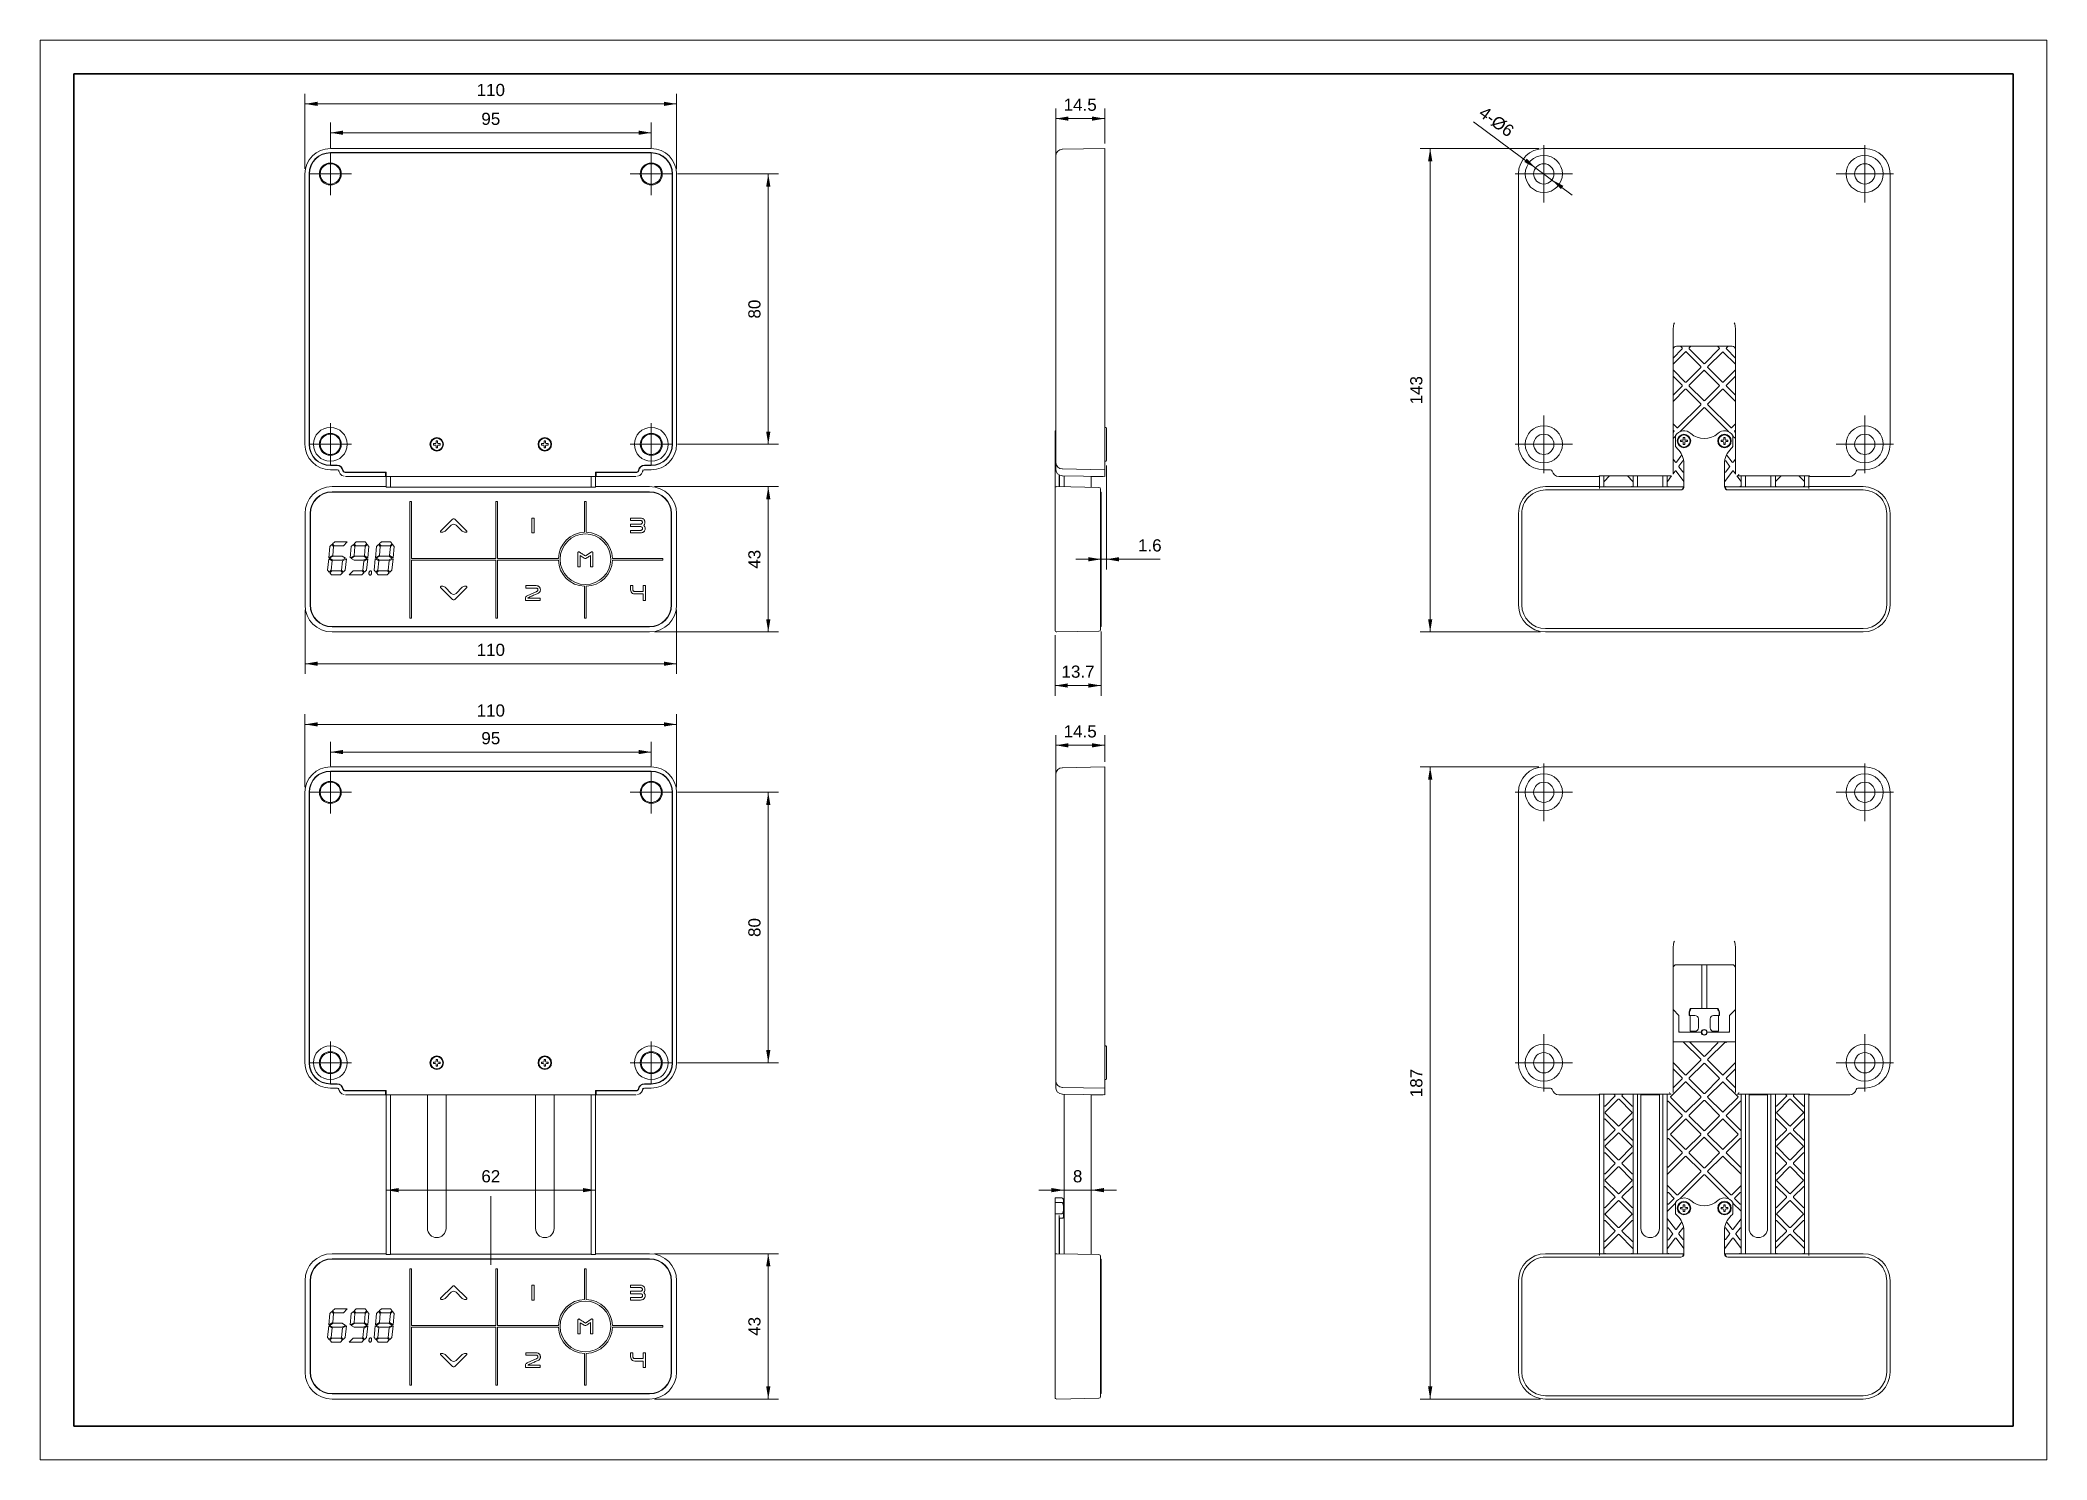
# Model space of a CAD drawing. Header units: millimetres. Extents: x -297 to 297, y -210 to 210.
import ezdxf

# ---------------------------------------------------------------- set-up
doc = ezdxf.new("R2010")
doc.units = ezdxf.units.MM
doc.layers.get('0').update_dxf_attribs({"lineweight": 20})
doc.layers.add('粗实线层', color=7, linetype='Continuous', lineweight=35)
doc.layers.add('细实线层', color=7, linetype='Continuous', lineweight=18)
doc.styles.add('标准', font='')
doc.styles.get('标准').set_extended_font_data('arial')
doc.dimstyles.new('标准', dxfattribs={"dimscale": 1.5, "dimtxt": 2.4, "dimasz": 2.5, "dimexe": 2, "dimexo": 1, "dimgap": 1.5, "dimtad": 1, "dimdec": 1, "dimdsep": 46, "dimtxsty": '标准', "dimcen": 2.5, "dimdle": 5, "dimclre": 256, "dimclrt": 7, "dimadec": 0, "dimazin": 0, "dimtfac": 0.714286, "dimtdec": 1, "dimtmove": 0, "dimatfit": 3, "dimfxl": 0, "dimtolj": 1, "dimarcsym": 0})

msp = doc.modelspace()

# ---------------------------------------------------------------- blocks, each defined once
blk = doc.blocks.new('*X4')
at = {"linetype": 'Continuous'}
for points in [[(-81.47, 170.43), (-80.84, 166.68), (-82.09, 166.68)], [(-81.47, 90.43), (-80.84, 94.18), (-82.09, 94.18)]]:
    blk.add_hatch(color=0, dxfattribs=at).paths.add_polyline_path(points, flags=0)
for p, q in [((-108.35, 170.43), (-78.47, 170.43)), ((-108.35, 90.43), (-78.47, 90.43))]:
    blk.add_line(p, q, dxfattribs=at)
at = {"color": 0, "linetype": 'Continuous'}
blk.add_line((-81.47, 170.43), (-81.47, 90.43), dxfattribs=at)
at = {"color": 7, "linetype": 'Continuous', "insert": (-85.55, 130.43), "char_height": 3.6, "width": 10.2951, "attachment_point": 5, "rotation": 90, "style": '标准'}
blk.add_mtext('80', dxfattribs=at)
blk = doc.blocks.new('*X5')
at = {"linetype": 'Continuous'}
for points in [[(-211.1, 182.61), (-207.35, 183.24), (-207.35, 181.99)], [(-116.1, 182.61), (-119.85, 183.24), (-119.85, 181.99)]]:
    blk.add_hatch(color=0, dxfattribs=at).paths.add_polyline_path(points, flags=0)
for p, q in [((-211.1, 178.18), (-211.1, 185.61)), ((-116.1, 178.18), (-116.1, 185.61))]:
    blk.add_line(p, q, dxfattribs=at)
at = {"color": 0, "linetype": 'Continuous'}
blk.add_line((-211.1, 182.61), (-116.1, 182.61), dxfattribs=at)
at = {"color": 7, "linetype": 'Continuous', "insert": (-163.6, 186.7), "char_height": 3.6, "width": 10.3665, "attachment_point": 5, "style": '标准'}
blk.add_mtext('95', dxfattribs=at)
blk = doc.blocks.new('*X6')
at = {"linetype": 'Continuous'}
for points in [[(-218.6, 191.15), (-214.85, 191.78), (-214.85, 190.53)], [(-108.6, 191.15), (-112.35, 191.78), (-112.35, 190.53)]]:
    blk.add_hatch(color=0, dxfattribs=at).paths.add_polyline_path(points, flags=0)
for p, q in [((-218.6, 171.93), (-218.6, 194.15)), ((-108.6, 171.93), (-108.6, 194.15))]:
    blk.add_line(p, q, dxfattribs=at)
at = {"color": 0, "linetype": 'Continuous'}
blk.add_line((-218.6, 191.15), (-108.6, 191.15), dxfattribs=at)
at = {"color": 7, "linetype": 'Continuous', "insert": (-163.6, 195.24), "char_height": 3.6, "width": 15.2012, "attachment_point": 5, "style": '标准'}
blk.add_mtext('110', dxfattribs=at)
blk = doc.blocks.new('*X7')
at = {"linetype": 'Continuous'}
for points in [[(-218.59, 25.52), (-214.84, 26.15), (-214.84, 24.9)], [(-108.61, 25.52), (-112.36, 26.15), (-112.36, 24.9)]]:
    blk.add_hatch(color=0, dxfattribs=at).paths.add_polyline_path(points, flags=0)
for p, q in [((-218.59, 41.42), (-218.59, 22.52)), ((-108.61, 41.42), (-108.61, 22.52))]:
    blk.add_line(p, q, dxfattribs=at)
at = {"color": 0, "linetype": 'Continuous'}
blk.add_line((-218.59, 25.52), (-108.61, 25.52), dxfattribs=at)
at = {"color": 7, "linetype": 'Continuous', "insert": (-163.6, 29.61), "char_height": 3.6, "width": 15.2012, "attachment_point": 5, "style": '标准'}
blk.add_mtext('110', dxfattribs=at)
blk = doc.blocks.new('*X8')
at = {"linetype": 'Continuous'}
for points in [[(-81.47, 77.91), (-80.84, 74.16), (-82.09, 74.16)], [(-81.47, 34.93), (-80.84, 38.68), (-82.09, 38.68)]]:
    blk.add_hatch(color=0, dxfattribs=at).paths.add_polyline_path(points, flags=0)
for p, q in [((-115.1, 77.91), (-78.47, 77.91)), ((-115.1, 34.93), (-78.47, 34.93))]:
    blk.add_line(p, q, dxfattribs=at)
at = {"color": 0, "linetype": 'Continuous'}
blk.add_line((-81.47, 77.91), (-81.47, 34.93), dxfattribs=at)
at = {"color": 7, "linetype": 'Continuous', "insert": (-85.55, 56.42), "char_height": 3.6, "width": 10.6024, "attachment_point": 5, "rotation": 90, "style": '标准'}
blk.add_mtext('43', dxfattribs=at)
blk = doc.blocks.new('*X9')
at = {"linetype": 'Continuous'}
for points in [[(3.41, 19.07), (7.16, 18.45), (7.16, 19.7)], [(17.06, 19.07), (13.31, 18.45), (13.31, 19.7)]]:
    blk.add_hatch(color=0, dxfattribs=at).paths.add_polyline_path(points, flags=0)
for p, q in [((3.41, 33.93), (3.41, 16.07)), ((17.06, 35.02), (17.06, 16.07))]:
    blk.add_line(p, q, dxfattribs=at)
at = {"color": 0, "linetype": 'Continuous'}
blk.add_line((17.06, 19.07), (3.41, 19.07), dxfattribs=at)
at = {"color": 7, "linetype": 'Continuous', "insert": (10.23, 23.16), "char_height": 3.6, "width": 18.022, "attachment_point": 5, "style": '标准'}
blk.add_mtext('13.7', dxfattribs=at)
blk = doc.blocks.new('*X10')
at = {"linetype": 'Continuous'}
for points in [[(17.06, 56.42), (13.31, 57.05), (13.31, 55.8)], [(18.61, 56.42), (22.36, 57.05), (22.36, 55.8)]]:
    blk.add_hatch(color=0, dxfattribs=at).paths.add_polyline_path(points, flags=0)
for p, q in [((18.61, 84.13), (18.61, 53.42)), ((17.06, 74.82), (17.06, 53.42))]:
    blk.add_line(p, q, dxfattribs=at)
at = {"color": 0, "linetype": 'Continuous'}
blk.add_line((9.56, 56.42), (34.57, 56.42), dxfattribs=at)
at = {"color": 7, "linetype": 'Continuous', "insert": (31.47, 60.51), "char_height": 3.6, "width": 12.4299, "attachment_point": 5, "style": '标准'}
blk.add_mtext('1.6', dxfattribs=at)
blk = doc.blocks.new('*X11')
at = {"linetype": 'Continuous'}
for points in [[(3.61, 186.79), (7.36, 186.16), (7.36, 187.41)], [(18.11, 186.79), (14.36, 186.16), (14.36, 187.41)]]:
    blk.add_hatch(color=0, dxfattribs=at).paths.add_polyline_path(points, flags=0)
for p, q in [((3.61, 170.39), (3.61, 189.79)), ((18.11, 179.43), (18.11, 189.79))]:
    blk.add_line(p, q, dxfattribs=at)
at = {"color": 0, "linetype": 'Continuous'}
blk.add_line((18.11, 186.79), (3.61, 186.79), dxfattribs=at)
at = {"color": 7, "linetype": 'Continuous', "insert": (10.86, 190.87), "char_height": 3.6, "width": 18.0768, "attachment_point": 5, "style": '标准'}
blk.add_mtext('14.5', dxfattribs=at)
blk = doc.blocks.new('*X12')
at = {"linetype": 'Continuous'}
for points in [[(114.46, 177.93), (115.09, 174.18), (113.84, 174.18)], [(114.46, 34.93), (115.09, 38.68), (113.84, 38.68)]]:
    blk.add_hatch(color=0, dxfattribs=at).paths.add_polyline_path(points, flags=0)
for p, q in [((146.59, 177.93), (111.46, 177.93)), ((147.09, 34.93), (111.46, 34.93))]:
    blk.add_line(p, q, dxfattribs=at)
at = {"color": 0, "linetype": 'Continuous'}
blk.add_line((114.46, 177.93), (114.46, 34.93), dxfattribs=at)
at = {"color": 7, "linetype": 'Continuous', "insert": (110.37, 106.43), "char_height": 3.6, "width": 15.2287, "attachment_point": 5, "rotation": 90, "style": '标准'}
blk.add_mtext('143', dxfattribs=at)
blk = doc.blocks.new('*X13')
at = {"linetype": 'Continuous'}
for points in [[(-81.47, -12.52), (-80.84, -16.27), (-82.09, -16.27)], [(-81.47, -92.52), (-80.84, -88.77), (-82.09, -88.77)]]:
    blk.add_hatch(color=0, dxfattribs=at).paths.add_polyline_path(points, flags=0)
for p, q in [((-108.35, -12.52), (-78.47, -12.52)), ((-108.35, -92.52), (-78.47, -92.52))]:
    blk.add_line(p, q, dxfattribs=at)
at = {"color": 0, "linetype": 'Continuous'}
blk.add_line((-81.47, -12.52), (-81.47, -92.52), dxfattribs=at)
at = {"color": 7, "linetype": 'Continuous', "insert": (-85.55, -52.52), "char_height": 3.6, "width": 10.2951, "attachment_point": 5, "rotation": 90, "style": '标准'}
blk.add_mtext('80', dxfattribs=at)
blk = doc.blocks.new('*X14')
at = {"linetype": 'Continuous'}
for points in [[(-211.1, -0.61), (-207.35, 0.02), (-207.35, -1.23)], [(-116.1, -0.61), (-119.85, 0.02), (-119.85, -1.23)]]:
    blk.add_hatch(color=0, dxfattribs=at).paths.add_polyline_path(points, flags=0)
for p, q in [((-211.1, -4.77), (-211.1, 2.39)), ((-116.1, -4.77), (-116.1, 2.39))]:
    blk.add_line(p, q, dxfattribs=at)
at = {"color": 0, "linetype": 'Continuous'}
blk.add_line((-211.1, -0.61), (-116.1, -0.61), dxfattribs=at)
at = {"color": 7, "linetype": 'Continuous', "insert": (-163.6, 3.48), "char_height": 3.6, "width": 10.3665, "attachment_point": 5, "style": '标准'}
blk.add_mtext('95', dxfattribs=at)
blk = doc.blocks.new('*X15')
at = {"linetype": 'Continuous'}
for points in [[(-218.6, 7.57), (-214.85, 8.2), (-214.85, 6.95)], [(-108.6, 7.57), (-112.35, 8.2), (-112.35, 6.95)]]:
    blk.add_hatch(color=0, dxfattribs=at).paths.add_polyline_path(points, flags=0)
for p, q in [((-218.6, -11.02), (-218.6, 10.57)), ((-108.6, -11.02), (-108.6, 10.57))]:
    blk.add_line(p, q, dxfattribs=at)
at = {"color": 0, "linetype": 'Continuous'}
blk.add_line((-218.6, 7.57), (-108.6, 7.57), dxfattribs=at)
at = {"color": 7, "linetype": 'Continuous', "insert": (-163.6, 11.66), "char_height": 3.6, "width": 15.2012, "attachment_point": 5, "style": '标准'}
blk.add_mtext('110', dxfattribs=at)
blk = doc.blocks.new('*X16')
at = {"linetype": 'Continuous'}
for points in [[(-194.6, -130.21), (-190.85, -129.59), (-190.85, -130.84)], [(-132.6, -130.21), (-136.35, -129.59), (-136.35, -130.84)]]:
    blk.add_hatch(color=0, dxfattribs=at).paths.add_polyline_path(points, flags=0)
for p, q in [((-194.6, -126.46), (-194.6, -133.21)), ((-132.6, -126.46), (-132.6, -133.21))]:
    blk.add_line(p, q, dxfattribs=at)
at = {"color": 0, "linetype": 'Continuous'}
blk.add_line((-194.6, -130.21), (-132.6, -130.21), dxfattribs=at)
at = {"color": 7, "linetype": 'Continuous', "insert": (-163.6, -126.13), "char_height": 3.6, "width": 10.2732, "attachment_point": 5, "style": '标准'}
blk.add_mtext('62', dxfattribs=at)
blk = doc.blocks.new('*X17')
at = {"linetype": 'Continuous'}
for points in [[(-81.47, -149.03), (-80.84, -152.78), (-82.09, -152.78)], [(-81.47, -192.02), (-80.84, -188.27), (-82.09, -188.27)]]:
    blk.add_hatch(color=0, dxfattribs=at).paths.add_polyline_path(points, flags=0)
for p, q in [((-115.1, -149.03), (-78.47, -149.03)), ((-115.1, -192.02), (-78.47, -192.02))]:
    blk.add_line(p, q, dxfattribs=at)
at = {"color": 0, "linetype": 'Continuous'}
blk.add_line((-81.47, -149.03), (-81.47, -192.02), dxfattribs=at)
at = {"color": 7, "linetype": 'Continuous', "insert": (-85.55, -170.52), "char_height": 3.6, "width": 10.6024, "attachment_point": 5, "rotation": 90, "style": '标准'}
blk.add_mtext('43', dxfattribs=at)
blk = doc.blocks.new('*X18')
at = {"linetype": 'Continuous'}
for points in [[(6.11, -130.21), (2.36, -129.59), (2.36, -130.84)], [(14.11, -130.21), (17.86, -129.59), (17.86, -130.84)]]:
    blk.add_hatch(color=0, dxfattribs=at).paths.add_polyline_path(points, flags=0)
at = {"color": 0, "linetype": 'Continuous'}
blk.add_line((-1.39, -130.21), (21.61, -130.21), dxfattribs=at)
at = {"linetype": 'Continuous'}
for p, q in [((6.11, -131.02), (6.11, -127.21)), ((14.11, -131.02), (14.11, -127.21))]:
    blk.add_line(p, q, dxfattribs=at)
at = {"color": 7, "linetype": 'Continuous', "insert": (10.11, -126.13), "char_height": 3.6, "width": 7.2, "attachment_point": 5, "style": '标准'}
blk.add_mtext('8', dxfattribs=at)
blk = doc.blocks.new('*X19')
at = {"linetype": 'Continuous'}
for points in [[(3.61, 1.39), (7.36, 2.01), (7.36, 0.76)], [(18.11, 1.39), (14.36, 2.01), (14.36, 0.76)]]:
    blk.add_hatch(color=0, dxfattribs=at).paths.add_polyline_path(points, flags=0)
for p, q in [((3.61, -12.55), (3.61, 4.39)), ((18.11, -3.52), (18.11, 4.39))]:
    blk.add_line(p, q, dxfattribs=at)
at = {"color": 0, "linetype": 'Continuous'}
blk.add_line((3.61, 1.39), (18.11, 1.39), dxfattribs=at)
at = {"color": 7, "linetype": 'Continuous', "insert": (10.86, 5.48), "char_height": 3.6, "width": 18.0768, "attachment_point": 5, "style": '标准'}
blk.add_mtext('14.5', dxfattribs=at)
blk = doc.blocks.new('*X20')
at = {"linetype": 'Continuous'}
for points in [[(114.46, -5.02), (115.09, -8.77), (113.84, -8.77)], [(114.46, -192.02), (115.09, -188.27), (113.84, -188.27)]]:
    blk.add_hatch(color=0, dxfattribs=at).paths.add_polyline_path(points, flags=0)
for p, q in [((146.59, -5.02), (111.46, -5.02)), ((147.09, -192.02), (111.46, -192.02))]:
    blk.add_line(p, q, dxfattribs=at)
at = {"color": 0, "linetype": 'Continuous'}
blk.add_line((114.46, -5.02), (114.46, -192.02), dxfattribs=at)
at = {"color": 7, "linetype": 'Continuous', "insert": (110.37, -98.52), "char_height": 3.6, "width": 15.2287, "attachment_point": 5, "rotation": 90, "style": '标准'}
blk.add_mtext('187', dxfattribs=at)
blk = doc.blocks.new('*X21')
at = {"linetype": 'Continuous'}
for points in [[(145.68, 172.22), (143.04, 174.95), (142.3, 173.95)], [(150.5, 168.64), (153.89, 166.91), (153.14, 165.91)]]:
    blk.add_hatch(color=0, dxfattribs=at).paths.add_polyline_path(points, flags=0)
at = {"color": 0, "linetype": 'Continuous'}
blk.add_line((127.29, 185.85), (156.52, 164.17), dxfattribs=at)
at = {"color": 7, "insert": (134.08, 185.86), "char_height": 3.6, "width": 21.7756, "attachment_point": 5, "rotation": 323.43821, "style": '标准'}
blk.add_mtext('4-%%C6', dxfattribs=at)
blk = doc.blocks.new('$CAXA_FRAME_13B17AC1$')
at = {"layer": '粗实线层'}
for p, q in [((-287, 200), (-287, -200)), ((287, 200), (-287, 200)), ((287, -200), (287, 200)), ((-287, -200), (287, -200))]:
    blk.add_line(p, q, dxfattribs=at)
at = {"layer": '细实线层'}
for p, q in [((297, 210), (-297, 210)), ((-297, 210), (-297, -210)), ((297, -210), (297, 210)), ((-297, -210), (297, -210))]:
    blk.add_line(p, q, dxfattribs=at)

# ---------------------------------------------------------------- dimensions: what is measured, and where the dimension line sits
at = {"color": 7, "linetype": 'Continuous'}
for base, p1, p2, picture, middle in [((-108.6, 191.15), (-218.6, 170.43), (-108.6, 170.43), '*X6', (-163.6, 195.24)), ((3.61, 186.79), (18.11, 177.93), (3.61, 168.89), '*X11', (10.86, 190.87)), ((-116.1, 182.61), (-211.1, 176.68), (-116.1, 176.68), '*X5', (-163.6, 186.7)), ((18.60972681, 56.42038271), (17.05972681, 76.32033271), (18.60972681, 85.62938271), '*X10', (31.46613881, 60.5074254)), ((3.40972681, 19.07133208), (17.05972681, 36.52043271), (3.40972681, 35.42918641), '*X9', (10.23472631, 23.15837476)), ((18.11, 1.39), (3.61, -14.05), (18.11, -5.02), '*X19', (10.86, 5.48)), ((-116.1, -0.61), (-211.1, -6.27), (-116.1, -6.27), '*X14', (-163.6, 3.48)), ((-132.6, -130.21), (-194.6, -124.96), (-132.6, -124.96), '*X16', (-163.6, -126.13))]:
    dim = msp.add_linear_dim(base=base, p1=p1, p2=p2, dimstyle='标准', override={"dimsah": 1, "dimtfill": 1, "dimtzin": 8}, dxfattribs=at)
    dim.commit()
    dim.dimension.update_dxf_attribs({"geometry": picture, "text_midpoint": middle})
dim = msp.add_diameter_dim_2p(p1=(150.5, 168.64), p2=(145.68, 172.22), text='4-<>', dimstyle='标准', override={"dimpost": '%%C<>', "dimsah": 1, "dimtzin": 0, "dimarcsym": 1})
dim.commit()
dim.dimension.update_dxf_attribs({"geometry": '*X21', "text_midpoint": (131.67, 182.61), "dimtype": 163})
for base, p1, p2, angle, picture, middle in [((114.46, 34.93), (148.09, 177.93), (148.59, 34.93), 270, '*X12', (110.37, 106.43)), ((-81.47, 90.43), (-109.85, 170.43), (-109.85, 90.43), 270, '*X4', (-85.55, 130.43)), ((-108.6, 7.57), (-218.6, -12.52), (-108.6, -12.52), 0, '*X15', (-163.6, 11.66)), ((114.46, -192.02), (148.09, -5.02), (148.59, -192.02), 270, '*X20', (110.37, -98.52)), ((-81.47, -92.52), (-109.85, -12.52), (-109.85, -92.52), 270, '*X13', (-85.55, -52.52)), ((14.11, -130.21), (6.11, -132.52), (14.11, -132.52), 0, '*X18', (10.11, -126.13))]:
    dim = msp.add_linear_dim(base=base, p1=p1, p2=p2, angle=angle, dimstyle='标准', override={"dimsah": 1, "dimtfill": 1, "dimtzin": 8}, dxfattribs=at)
    dim.commit()
    dim.dimension.update_dxf_attribs({"geometry": picture, "text_midpoint": middle})
for base, p1, p2, picture, middle in [((-81.47, 34.93), (-116.6, 77.91), (-116.6, 34.93), '*X8', (-85.55, 56.42)), ((-81.47, -192.02), (-116.6, -149.03), (-116.6, -192.02), '*X17', (-85.55, -170.52))]:
    dim = msp.add_linear_dim(base=base, p1=p1, p2=p2, angle=270, text='43', dimstyle='标准', override={"dimsah": 1, "dimtfill": 1, "dimtzin": 0}, dxfattribs=at)
    dim.commit()
    dim.dimension.update_dxf_attribs({"geometry": picture, "text_midpoint": middle})
dim = msp.add_linear_dim(base=(-108.61, 25.52), p1=(-218.59, 42.92), p2=(-108.61, 42.92), text='110', dimstyle='标准', override={"dimsah": 1, "dimtfill": 1, "dimtzin": 0}, dxfattribs=at)
dim.commit()
dim.dimension.update_dxf_attribs({"geometry": '*X7', "text_midpoint": (-163.6, 29.61)})

# ---------------------------------------------------------------- linework, layer by layer
at = {"color": 7, "linetype": 'Continuous', "lineweight": 18}
for p, q in [((148.09, 161.93), (148.09, 178.93)), ((243.09, 161.93), (243.09, 178.93)), ((-116.1, 177.93), (-211.1, 177.93)), ((-116.1, 176.73), (-211.1, 176.73)), ((-211.1, 164.18), (-211.1, 176.68)), ((-116.1, 176.63), (-211.1, 176.63)), ((-192.1, 176.73), (-192.1, 176.63)), ((-190.6, 176.73), (-190.6, 176.63)), ((-186.6, 176.73), (-186.6, 176.63)), ((-185.1, 176.73), (-185.1, 176.63)), ((-142.1, 176.73), (-142.1, 176.63)), ((-140.6, 176.73), (-140.6, 176.63)), ((-136.6, 176.73), (-136.6, 176.63)), ((-135.1, 176.73), (-135.1, 176.63)), ((-116.1, 164.18), (-116.1, 176.68)), ((3.62, 170.43), (3.62, 175.93)), ((18.11, 177.93), (5.57, 177.71)), ((18.11, 80.93), (18.11, 177.93)), ((148.09, 177.93), (243.09, 177.93)), ((-218.6, 170.43), (-218.6, 90.43)), ((-217.4, 170.43), (-217.4, 90.43)), ((-217.35, 170.43), (-204.85, 170.43)), ((-217.3, 170.43), (-217.3, 90.43)), ((-122.35, 170.43), (-109.85, 170.43)), ((-109.9, 90.43), (-109.9, 170.43)), ((-109.8, 90.43), (-109.8, 170.43)), ((-108.6, 90.43), (-108.6, 170.43)), ((3.61, 91.96), (3.61, 168.89)), ((3.61, 91.96), (3.61, 168.89)), ((139.59, 170.43), (156.59, 170.43)), ((140.59, 90.43), (140.59, 170.43)), ((234.59, 170.43), (251.59, 170.43)), ((250.59, 170.43), (250.59, 90.43)), ((-217.4, 158.93), (-217.3, 158.93)), ((-217.3, 157.43), (-217.4, 157.43)), ((-109.8, 158.93), (-109.9, 158.93)), ((-109.9, 157.43), (-109.8, 157.43)), ((-217.3, 153.43), (-217.4, 153.43)), ((-217.4, 151.93), (-217.3, 151.93)), ((-109.9, 153.43), (-109.8, 153.43)), ((-109.8, 151.93), (-109.9, 151.93)), ((186.34, 81.59), (186.34, 123.59)), ((187.34, 119.43), (203.84, 119.43)), ((188.53, 119.43), (189.03, 118.93)), ((191.65, 119.43), (191.15, 118.93)), ((199.53, 119.43), (200.03, 118.93)), ((202.65, 119.43), (202.15, 118.93)), ((204.84, 81.59), (204.84, 123.59)), ((186.34, 115.96), (189.03, 118.65)), ((190.09, 117.87), (186.34, 114.12)), ((190.09, 117.87), (194.53, 113.43)), ((190.09, 117.87), (190.09, 117.59)), ((190.23, 108.85), (194.53, 113.15)), ((195.45, 114.35), (191.15, 118.65)), ((195.73, 114.35), (200.03, 118.65)), ((200.95, 117.73), (196.65, 113.43)), ((200.95, 108.85), (196.65, 113.15)), ((201.23, 117.73), (204.84, 114.12)), ((204.84, 115.96), (202.15, 118.65)), ((-217.4, 108.93), (-217.3, 108.93)), ((-217.3, 107.43), (-217.4, 107.43)), ((-109.8, 108.93), (-109.9, 108.93)), ((-109.9, 107.43), (-109.8, 107.43)), ((189.95, 108.85), (186.34, 112.46)), ((186.34, 110.62), (189.03, 107.93)), ((186.34, 104.96), (189.03, 107.65)), ((195.59, 112.37), (191.15, 107.93)), ((195.45, 103.35), (191.15, 107.65)), ((195.59, 112.37), (200.03, 107.93)), ((195.59, 112.37), (195.59, 112.09)), ((195.73, 103.35), (200.03, 107.65)), ((201.23, 108.85), (204.84, 112.46)), ((204.84, 110.62), (202.15, 107.93)), ((204.84, 104.96), (202.15, 107.65)), ((-217.3, 103.43), (-217.4, 103.43)), ((-217.4, 101.93), (-217.3, 101.93)), ((-109.9, 103.43), (-109.8, 103.43)), ((-109.8, 101.93), (-109.9, 101.93)), ((189.95, 106.73), (186.34, 103.12)), ((187.74, 95.36), (194.53, 102.15)), ((195.45, 101.23), (188.35, 94.13)), ((190.23, 106.73), (194.53, 102.43)), ((195.73, 101.23), (202.83, 94.13)), ((200.95, 106.73), (196.65, 102.43)), ((203.44, 95.36), (196.65, 102.15)), ((201.23, 106.73), (204.84, 103.12)), ((-211.1, 84.18), (-211.1, 96.68)), ((-116.1, 84.18), (-116.1, 96.68)), ((18.11, 95.43), (18.41, 95.43)), ((18.61, 95.23), (18.61, 85.63)), ((148.09, 81.93), (148.09, 98.93)), ((187.46, 95.36), (186.34, 96.48)), ((204.84, 96.48), (203.72, 95.36)), ((243.09, 81.93), (243.09, 98.93)), ((-217.35, 90.43), (-204.85, 90.43)), ((-180.6, 90.23), (-180.6, 90.63)), ((-180.6, 90.63), (-180.1, 90.63)), ((-180.1, 90.23), (-180.6, 90.23)), ((-179.8, 90.93), (-179.8, 91.43)), ((-179.8, 91.43), (-179.4, 91.43)), ((-179.8, 89.43), (-179.8, 89.93)), ((-179.4, 89.43), (-179.8, 89.43)), ((-179.4, 91.43), (-179.4, 90.93)), ((-179.4, 89.93), (-179.4, 89.43)), ((-179.1, 90.63), (-178.6, 90.63)), ((-178.6, 90.23), (-179.1, 90.23)), ((-178.6, 90.63), (-178.6, 90.23)), ((-148.6, 90.63), (-148.1, 90.63)), ((-148.6, 90.23), (-148.6, 90.63)), ((-148.1, 90.23), (-148.6, 90.23)), ((-147.8, 91.43), (-147.4, 91.43)), ((-147.8, 90.93), (-147.8, 91.43)), ((-147.8, 89.43), (-147.8, 89.93)), ((-147.4, 89.43), (-147.8, 89.43)), ((-147.4, 91.43), (-147.4, 90.93)), ((-147.4, 89.93), (-147.4, 89.43)), ((-147.1, 90.63), (-146.6, 90.63)), ((-146.6, 90.23), (-147.1, 90.23)), ((-146.6, 90.63), (-146.6, 90.23)), ((-122.35, 90.43), (-109.85, 90.43)), ((3.61, 94.42), (3.41, 94.42)), ((3.41, 94.42), (3.41, 35.43)), ((3.61, 93.08), (3.41, 93.08)), ((3.61, 89.76), (3.41, 89.76)), ((3.62, 84.93), (3.62, 90.43)), ((139.59, 90.43), (156.59, 90.43)), ((186.34, 94.64), (186.68, 94.3)), ((186.34, 93.96), (186.68, 94.3)), ((187.01, 92.79), (186.34, 92.12)), ((187.09, 89.76), (187.09, 93.08)), ((188.59, 91.62), (189.09, 91.62)), ((188.59, 91.22), (188.59, 91.62)), ((189.09, 91.22), (188.59, 91.22)), ((189.39, 92.42), (189.79, 92.42)), ((189.39, 91.92), (189.39, 92.42)), ((189.39, 90.42), (189.39, 90.92)), ((189.79, 90.42), (189.39, 90.42)), ((189.79, 92.42), (189.79, 91.92)), ((189.79, 90.92), (189.79, 90.42)), ((190.09, 91.62), (190.59, 91.62)), ((190.59, 91.22), (190.09, 91.22)), ((190.59, 91.62), (190.59, 91.22)), ((200.59, 91.62), (201.09, 91.62)), ((200.59, 91.22), (200.59, 91.62)), ((201.09, 91.22), (200.59, 91.22)), ((201.39, 92.42), (201.79, 92.42)), ((201.39, 91.92), (201.39, 92.42)), ((201.39, 90.42), (201.39, 90.92)), ((201.79, 90.42), (201.39, 90.42)), ((201.79, 92.42), (201.79, 91.92)), ((201.79, 90.92), (201.79, 90.42)), ((202.09, 91.62), (202.59, 91.62)), ((202.59, 91.22), (202.09, 91.22)), ((202.59, 91.62), (202.59, 91.22)), ((204.09, 89.76), (204.09, 93.08)), ((204.09, 92.87), (204.84, 92.12)), ((204.64, 94.44), (204.84, 94.64)), ((204.84, 93.96), (204.64, 94.16)), ((234.59, 90.43), (251.59, 90.43)), ((-211.1, 84.23), (-209.1, 84.23)), ((-211.1, 84.13), (-209.1, 84.13)), ((-118.1, 84.23), (-116.1, 84.23)), ((-118.1, 84.13), (-116.1, 84.13)), ((3.61, 83.15), (3.61, 84.93)), ((18.11, 85.43), (18.41, 85.43)), ((187.03, 85.17), (186.34, 86.08)), ((188.98, 87.34), (187.35, 85.17)), ((188.09, 84), (189.23, 85.51)), ((189.23, 82.25), (188.09, 83.76)), ((189.59, 77.92), (189.59, 84.71)), ((201.59, 77.92), (201.59, 84.71)), ((201.95, 85.51), (203.09, 84)), ((203.09, 83.76), (201.95, 82.25)), ((203.84, 85.17), (202.2, 87.34)), ((204.84, 86.08), (204.15, 85.17)), ((-211.1, 82.93), (-209.1, 82.93)), ((-210.6, 77.91), (-194.6, 77.91)), ((-206.65, 82.23), (-194.6, 82.23)), ((-206.65, 82.13), (-194.75, 82.13)), ((-206.65, 80.93), (-194.75, 80.93)), ((-194.75, 80.93), (-194.75, 82.23)), ((-194.6, 81.14), (-194.75, 81.14)), ((-194.6, 82.23), (-194.6, 77.73)), ((-194.6, 80.93), (-132.6, 80.93)), ((-194.6, 77.73), (-193.3, 77.73)), ((-193.3, 80.93), (-193.3, 77.73)), ((-133.9, 77.75), (-193.3, 77.75)), ((-133.9, 80.93), (-133.9, 77.73)), ((-133.9, 77.73), (-132.6, 77.73)), ((-132.6, 82.23), (-120.55, 82.23)), ((-132.6, 82.23), (-132.6, 77.73)), ((-132.45, 81.14), (-132.6, 81.14)), ((-132.6, 77.91), (-116.6, 77.91)), ((-132.45, 80.93), (-132.45, 82.23)), ((-132.45, 82.13), (-120.55, 82.13)), ((-132.45, 80.93), (-120.55, 80.93)), ((-118.1, 82.93), (-116.1, 82.93)), ((3.71, 77.87), (3.41, 77.87)), ((3.92, 77.91), (16.42, 77.69)), ((4.66, 81.41), (4.66, 77.9)), ((4.71, 77.9), (4.71, 81.39)), ((18.11, 82.93), (5.57, 83.15)), ((18.11, 80.93), (5.57, 81.15)), ((6.11, 81.14), (6.11, 77.87)), ((14.11, 81), (14.11, 77.73)), ((14.11, 80.93), (17.71, 80.93)), ((14.21, 81), (14.21, 80.93)), ((150.09, 82.93), (148.09, 82.93)), ((164.59, 77.91), (148.59, 77.91)), ((164.44, 80.93), (152.54, 80.93)), ((164.44, 80.93), (164.44, 81.14)), ((164.44, 81.14), (166.14, 81.14)), ((164.59, 81.14), (164.59, 77.41)), ((189.34, 77.87), (164.59, 77.87)), ((165.89, 81.14), (165.89, 78.05)), ((165.95, 79.48), (167.57, 81.1)), ((166.14, 81.1), (166.14, 81.14)), ((174.44, 81.1), (166.14, 81.1)), ((172.86, 81.1), (174.48, 79.48)), ((175.94, 81.14), (174.44, 81.14)), ((174.44, 81.1), (174.44, 81.14)), ((174.54, 81.14), (174.54, 78.05)), ((175.84, 81.14), (175.84, 77.87)), ((175.94, 81.09), (175.94, 81.14)), ((183.24, 81.09), (175.94, 81.09)), ((184.74, 81.14), (183.24, 81.14)), ((183.24, 81.09), (183.24, 81.14)), ((183.34, 81.14), (183.34, 77.87)), ((184.64, 81.14), (184.64, 78.05)), ((184.68, 79.47), (185.91, 81.1)), ((184.74, 81.09), (184.74, 81.14)), ((185.84, 81.09), (184.74, 81.09)), ((186.34, 81.68), (186.96, 82.49)), ((187.28, 82.49), (189.55, 79.47)), ((189.34, 77.87), (189.34, 77.62)), ((189.34, 77.86), (189.39, 77.86)), ((201.63, 79.47), (203.91, 82.49)), ((201.79, 77.86), (201.84, 77.86)), ((226.59, 77.87), (201.84, 77.87)), ((201.84, 77.87), (201.84, 77.62)), ((204.23, 82.49), (204.84, 81.68)), ((205.27, 81.1), (206.5, 79.47)), ((206.44, 81.09), (205.34, 81.09)), ((207.94, 81.14), (206.44, 81.14)), ((206.44, 81.09), (206.44, 81.14)), ((206.54, 81.14), (206.54, 78.05)), ((207.84, 81.14), (207.84, 77.87)), ((207.94, 81.09), (207.94, 81.14)), ((215.24, 81.09), (207.94, 81.09)), ((216.74, 81.14), (215.24, 81.14)), ((215.24, 81.09), (215.24, 81.14)), ((215.34, 81.14), (215.34, 77.87)), ((216.64, 81.14), (216.64, 78.05)), ((218.32, 81.1), (216.7, 79.48)), ((216.74, 81.1), (216.74, 81.14)), ((225.04, 81.1), (216.74, 81.1)), ((225.23, 79.48), (223.61, 81.1)), ((225.04, 81.14), (226.74, 81.14)), ((225.04, 81.1), (225.04, 81.14)), ((225.29, 81.14), (225.29, 78.05)), ((226.59, 81.14), (226.59, 77.41)), ((242.59, 77.91), (226.59, 77.91)), ((226.74, 81.14), (226.74, 80.93)), ((238.64, 80.93), (226.74, 80.93)), ((243.09, 82.93), (241.09, 82.93)), ((-210.6, 76.42), (-116.6, 76.42)), ((-116.6, 76.32), (-210.6, 76.32)), ((-187.6, 73.48), (-187.1, 73.48)), ((-187.6, 73.48), (-187.6, 39.02)), ((-187.1, 73.48), (-187.1, 56.67)), ((-161.6, 73.48), (-162.1, 73.48)), ((-162.1, 73.48), (-162.1, 56.67)), ((-161.6, 73.48), (-161.6, 56.67)), ((-135.85, 73.48), (-135.35, 73.48)), ((-135.85, 73.48), (-135.85, 64.42)), ((-135.35, 73.48), (-135.35, 64.42)), ((16.91, 77.19), (16.91, 35.65)), ((16.91, 76.32), (17.06, 76.32)), ((17.06, 76.32), (17.06, 36.52)), ((188.64, 76.92), (148.59, 76.92)), ((242.59, 76.92), (202.54, 76.92)), ((-218.59, 42.92), (-218.59, 69.92)), ((-217.1, 42.92), (-217.1, 69.92)), ((-217, 69.92), (-217, 42.92)), ((-178.46, 64.76), (-174.95, 68.27)), ((-175.3, 66.51), (-177.1, 64.71)), ((-174.24, 68.27), (-170.73, 64.76)), ((-172.1, 64.71), (-173.89, 66.51)), ((-151.46, 68.62), (-150.74, 68.62)), ((-151.46, 64.22), (-151.46, 68.62)), ((-150.74, 68.62), (-150.74, 64.22)), ((-122.25, 68.62), (-119.32, 68.62)), ((-122.25, 67.91), (-122.25, 68.62)), ((-119.37, 67.91), (-122.25, 67.91)), ((-122.25, 66.82), (-119.37, 66.82)), ((-122.25, 66.1), (-122.25, 66.82)), ((-119.24, 66.1), (-122.25, 66.1)), ((-110.2, 42.92), (-110.2, 69.92)), ((-110.1, 69.92), (-110.1, 42.92)), ((-108.61, 69.92), (-108.61, 42.92)), ((140.6, 69.92), (140.6, 42.92)), ((141.59, 42.92), (141.59, 69.92)), ((249.59, 69.92), (249.59, 42.92)), ((250.58, 42.92), (250.58, 69.92)), ((-211.56, 56.86), (-211.23, 60.24)), ((-211.23, 60.24), (-210.62, 60.83)), ((-210.62, 60.83), (-210.13, 60.24)), ((-210.42, 61.02), (-209.8, 61.62)), ((-209.92, 60.44), (-210.42, 61.02)), ((-210.13, 60.24), (-210.4, 57.54)), ((-207.24, 60.44), (-209.92, 60.44)), ((-209.8, 61.62), (-206.08, 61.62)), ((-206.08, 61.62), (-207.24, 60.44)), ((-205.23, 56.86), (-204.9, 60.24)), ((-204.9, 60.24), (-204.29, 60.83)), ((-204.29, 60.83), (-203.8, 60.24)), ((-204.09, 61.02), (-203.47, 61.62)), ((-203.59, 60.44), (-204.09, 61.02)), ((-203.8, 60.24), (-204.08, 57.45)), ((-200.91, 60.44), (-203.59, 60.44)), ((-203.47, 61.62), (-200.8, 61.62)), ((-201.03, 57.45), (-200.76, 60.24)), ((-200.29, 61.02), (-200.91, 60.44)), ((-200.8, 61.62), (-200.29, 61.02)), ((-200.76, 60.24), (-200.15, 60.83)), ((-200.15, 60.83), (-199.66, 60.24)), ((-199.66, 60.24), (-199.99, 56.86)), ((-197.75, 56.86), (-197.41, 60.24)), ((-197.41, 60.24), (-196.81, 60.83)), ((-196.81, 60.83), (-196.31, 60.24)), ((-196.61, 61.02), (-195.99, 61.62)), ((-196.1, 60.44), (-196.61, 61.02)), ((-196.31, 60.24), (-196.58, 57.54)), ((-193.43, 60.44), (-196.1, 60.44)), ((-195.99, 61.62), (-193.31, 61.62)), ((-193.54, 57.54), (-193.27, 60.24)), ((-192.81, 61.02), (-193.43, 60.44)), ((-193.31, 61.62), (-192.81, 61.02)), ((-193.27, 60.24), (-192.67, 60.83)), ((-192.67, 60.83), (-192.17, 60.24)), ((-192.17, 60.24), (-192.51, 56.86)), ((-177.8, 64.42), (-178.32, 64.42)), ((-177.1, 64.71), (-177.8, 64.42)), ((-171.39, 64.42), (-172.1, 64.71)), ((-170.87, 64.42), (-171.39, 64.42)), ((-150.74, 64.22), (-151.46, 64.22)), ((-122.25, 64.95), (-119.31, 64.95)), ((-122.25, 64.22), (-122.25, 64.95)), ((-119.31, 64.22), (-122.25, 64.22)), ((-211.93, 53.18), (-211.59, 56.56)), ((-211.59, 56.56), (-210.55, 55.97)), ((-210.4, 57.54), (-211.56, 56.86)), ((-211.32, 56.71), (-210.23, 57.35)), ((-210.35, 56.16), (-211.32, 56.71)), ((-210.55, 55.97), (-210.83, 53.18)), ((-207.67, 56.16), (-210.35, 56.16)), ((-210.23, 57.35), (-207.55, 57.35)), ((-207.79, 53.18), (-207.51, 55.97)), ((-206.59, 56.71), (-207.67, 56.16)), ((-207.55, 57.35), (-206.59, 56.71)), ((-207.51, 55.97), (-206.35, 56.56)), ((-206.35, 56.56), (-206.69, 53.18)), ((-204.08, 57.45), (-205.23, 56.86)), ((-204.98, 56.7), (-203.9, 57.35)), ((-204.01, 56.16), (-204.98, 56.7)), ((-201.34, 56.17), (-204.01, 56.16)), ((-203.9, 57.35), (-201.22, 57.35)), ((-201.46, 53.18), (-201.19, 55.88)), ((-200.27, 56.7), (-201.34, 56.17)), ((-201.22, 57.35), (-200.27, 56.7)), ((-201.19, 55.88), (-200.02, 56.56)), ((-199.99, 56.86), (-201.03, 57.45)), ((-200.02, 56.56), (-200.36, 53.18)), ((-198.12, 53.18), (-197.78, 56.56)), ((-197.78, 56.56), (-196.74, 55.97)), ((-196.58, 57.54), (-197.75, 56.86)), ((-197.51, 56.71), (-196.41, 57.35)), ((-196.53, 56.16), (-197.51, 56.71)), ((-196.74, 55.97), (-197.02, 53.18)), ((-193.86, 56.16), (-196.53, 56.16)), ((-196.41, 57.35), (-193.74, 57.35)), ((-193.98, 53.18), (-193.7, 55.97)), ((-192.77, 56.71), (-193.86, 56.16)), ((-193.74, 57.35), (-192.77, 56.71)), ((-193.7, 55.97), (-192.54, 56.56)), ((-192.51, 56.86), (-193.54, 57.54)), ((-192.54, 56.56), (-192.88, 53.18)), ((-187.1, 56.67), (-162.1, 56.67)), ((-187.1, 56.17), (-162.1, 56.17)), ((-187.1, 56.17), (-187.1, 39.02)), ((-162.1, 56.17), (-162.1, 39.02)), ((-161.6, 56.67), (-143.59, 56.67)), ((-161.6, 56.17), (-143.59, 56.17)), ((-161.6, 56.17), (-161.6, 39.02)), ((-137.82, 54.22), (-137.82, 58.4)), ((-137.11, 54.22), (-137.82, 54.22)), ((-135.93, 56.79), (-137.11, 57.51)), ((-137.11, 57.51), (-137.11, 54.22)), ((-135.61, 57.43), (-133.88, 58.53)), ((-134.1, 54.22), (-134.1, 57.54)), ((-133.37, 54.22), (-134.1, 54.22)), ((-133.37, 58.35), (-133.37, 54.22)), ((-112.7, 56.67), (-127.6, 56.67)), ((-112.7, 56.17), (-127.6, 56.17)), ((-112.7, 56.67), (-112.7, 56.17)), ((-211.45, 52.59), (-211.93, 53.18)), ((-210.83, 53.18), (-211.45, 52.59)), ((-211.29, 52.4), (-210.67, 52.97)), ((-210.78, 51.8), (-211.29, 52.4)), ((-208.11, 51.8), (-210.78, 51.8)), ((-210.67, 52.97), (-207.99, 52.97)), ((-207.49, 52.4), (-208.11, 51.8)), ((-207.99, 52.97), (-207.49, 52.4)), ((-207.3, 52.59), (-207.79, 53.18)), ((-206.69, 53.18), (-207.3, 52.59)), ((-205.51, 51.8), (-204.34, 52.97)), ((-201.78, 51.8), (-205.51, 51.8)), ((-204.34, 52.97), (-201.66, 52.97)), ((-201.16, 52.4), (-201.78, 51.8)), ((-201.66, 52.97), (-201.16, 52.4)), ((-200.97, 52.59), (-201.46, 53.18)), ((-200.36, 53.18), (-200.97, 52.59)), ((-197.63, 52.59), (-198.12, 53.18)), ((-197.02, 53.18), (-197.63, 52.59)), ((-197.47, 52.4), (-196.85, 52.97)), ((-196.97, 51.8), (-197.47, 52.4)), ((-194.29, 51.8), (-196.97, 51.8)), ((-196.85, 52.97), (-194.18, 52.97)), ((-193.67, 52.4), (-194.29, 51.8)), ((-194.18, 52.97), (-193.67, 52.4)), ((-193.49, 52.59), (-193.98, 53.18)), ((-192.88, 53.18), (-193.49, 52.59)), ((-178.46, 48.08), (-174.95, 44.57)), ((-177.8, 48.42), (-178.32, 48.42)), ((-177.1, 48.13), (-177.8, 48.42)), ((-175.3, 46.33), (-177.1, 48.13)), ((-174.24, 44.57), (-170.73, 48.08)), ((-172.1, 48.13), (-173.89, 46.33)), ((-171.39, 48.42), (-172.1, 48.13)), ((-170.87, 48.42), (-171.39, 48.42)), ((-153.2, 48.62), (-150.14, 48.62)), ((-153.2, 47.91), (-153.2, 48.62)), ((-150.16, 47.91), (-153.2, 47.91)), ((-135.85, 48.42), (-135.85, 39.02)), ((-135.35, 48.42), (-135.35, 39.02)), ((-122.24, 48.62), (-121.52, 48.62)), ((-122.24, 47.41), (-122.24, 48.62)), ((-121.52, 48.62), (-121.52, 47.4)), ((-118.53, 48.62), (-117.77, 48.62)), ((-118.53, 46.88), (-118.53, 48.62)), ((-117.77, 48.62), (-117.77, 44.22)), ((-153.37, 44.22), (-153.37, 44.95)), ((-148.97, 44.22), (-153.37, 44.22)), ((-152.65, 45.69), (-150.16, 46.81)), ((-152.61, 44.95), (-148.97, 44.95)), ((-148.97, 44.95), (-148.97, 44.22)), ((-122.07, 46.79), (-122.24, 47.41)), ((-121, 46.88), (-118.53, 46.88)), ((-118.53, 46.19), (-121, 46.19)), ((-118.53, 44.22), (-118.53, 46.19)), ((-117.77, 44.22), (-118.53, 44.22)), ((-210.6, 36.52), (-116.6, 36.52)), ((-116.6, 36.42), (-210.6, 36.42)), ((-187.6, 39.02), (-187.1, 39.02)), ((-162.1, 39.02), (-161.6, 39.02)), ((-135.85, 39.02), (-135.35, 39.02)), ((16.91, 36.52), (17.06, 36.52)), ((242.59, 35.92), (148.59, 35.92)), ((-116.6, 34.93), (-210.6, 34.93)), ((3.92, 34.93), (16.42, 35.15)), ((148.59, 34.93), (242.59, 34.93)), ((-116.1, -5.02), (-211.1, -5.02)), ((18.11, -5.02), (5.57, -5.23)), ((18.11, -102.02), (18.11, -5.02)), ((148.09, -21.02), (148.09, -4.02)), ((148.09, -5.02), (243.09, -5.02)), ((243.09, -21.02), (243.09, -4.02)), ((-116.1, -6.22), (-211.1, -6.22)), ((-211.1, -18.77), (-211.1, -6.27)), ((-116.1, -6.32), (-211.1, -6.32)), ((-192.1, -6.22), (-192.1, -6.32)), ((-190.6, -6.22), (-190.6, -6.32)), ((-186.6, -6.22), (-186.6, -6.32)), ((-185.1, -6.22), (-185.1, -6.32)), ((-142.1, -6.22), (-142.1, -6.32)), ((-140.6, -6.22), (-140.6, -6.32)), ((-136.6, -6.22), (-136.6, -6.32)), ((-135.1, -6.22), (-135.1, -6.32)), ((-116.1, -18.77), (-116.1, -6.27)), ((3.62, -12.52), (3.62, -7.02)), ((-218.6, -12.52), (-218.6, -92.52)), ((-217.4, -12.52), (-217.4, -92.52)), ((-217.35, -12.52), (-204.85, -12.52)), ((-217.3, -12.52), (-217.3, -92.52)), ((-122.35, -12.52), (-109.85, -12.52)), ((-109.9, -92.52), (-109.9, -12.52)), ((-109.8, -92.52), (-109.8, -12.52)), ((-108.6, -92.52), (-108.6, -12.52)), ((3.61, -90.98), (3.61, -14.05)), ((3.61, -90.98), (3.61, -14.05)), ((139.59, -12.52), (156.59, -12.52)), ((140.59, -92.52), (140.59, -12.52)), ((234.59, -12.52), (251.59, -12.52)), ((250.59, -12.52), (250.59, -92.52)), ((-217.4, -24.02), (-217.3, -24.02)), ((-217.3, -25.52), (-217.4, -25.52)), ((-217.3, -29.52), (-217.4, -29.52)), ((-109.8, -24.02), (-109.9, -24.02)), ((-109.9, -25.52), (-109.8, -25.52)), ((-109.9, -29.52), (-109.8, -29.52)), ((-217.4, -31.02), (-217.3, -31.02)), ((-109.8, -31.02), (-109.9, -31.02)), ((186.34, -101.36), (186.34, -59.35)), ((204.84, -101.36), (204.84, -59.35)), ((187.34, -63.52), (203.84, -63.52)), ((194.84, -63.52), (194.84, -76.52)), ((196.34, -63.52), (196.34, -76.52)), ((-217.4, -74.02), (-217.3, -74.02)), ((-217.3, -75.52), (-217.4, -75.52)), ((-109.8, -74.02), (-109.9, -74.02)), ((-109.9, -75.52), (-109.8, -75.52)), ((188.09, -78.52), (186.34, -76.77)), ((191.45, -76.52), (191.11, -77.48)), ((191.45, -76.52), (199.73, -76.52)), ((199.73, -76.52), (200.09, -77.52)), ((204.84, -76.77), (203.09, -78.52)), ((-217.3, -79.52), (-217.4, -79.52)), ((-217.4, -81.02), (-217.3, -81.02)), ((-109.9, -79.52), (-109.8, -79.52)), ((-109.8, -81.02), (-109.9, -81.02)), ((188.09, -83.52), (188.09, -78.52)), ((191.09, -77.52), (191.09, -78.52)), ((191.09, -78.52), (191.39, -78.52)), ((191.22, -78.52), (191.22, -77.52)), ((191.39, -78.52), (191.39, -83.22)), ((192.84, -78.52), (191.41, -78.52)), ((193.84, -79.52), (193.84, -82.22)), ((194.84, -83.15), (194.84, -83.52)), ((196.34, -83.15), (196.34, -83.52)), ((197.34, -79.52), (197.34, -82.22)), ((199.77, -78.52), (198.34, -78.52)), ((199.79, -78.52), (199.79, -83.22)), ((199.79, -78.52), (200.09, -78.52)), ((199.96, -78.52), (199.96, -77.52)), ((200.09, -77.52), (200.09, -78.52)), ((203.09, -78.52), (203.09, -83.52)), ((-211.1, -98.77), (-211.1, -86.27)), ((-116.1, -98.77), (-116.1, -86.27)), ((18.11, -87.52), (18.41, -87.52)), ((18.61, -87.72), (18.61, -97.32)), ((148.09, -101.02), (148.09, -84.02)), ((204.84, -86.33), (186.34, -86.33)), ((188.38, -83.52), (188.09, -83.24)), ((194.74, -83.52), (188.09, -83.52)), ((189.41, -86.39), (194.53, -91.51)), ((195.45, -90.59), (191.19, -86.33)), ((192.84, -83.22), (191.39, -83.22)), ((191.59, -83.22), (191.59, -83.52)), ((194.84, -83.22), (194.8, -83.22)), ((195.73, -90.59), (199.65, -86.67)), ((196.38, -83.22), (196.34, -83.22)), ((203.09, -83.52), (196.44, -83.52)), ((201.78, -86.39), (196.65, -91.51)), ((199.79, -83.22), (198.34, -83.22)), ((199.51, -86.33), (201.92, -86.33)), ((199.59, -83.22), (199.59, -83.52)), ((202.8, -83.52), (203.09, -83.24)), ((243.09, -101.02), (243.09, -84.02)), ((-217.35, -92.52), (-204.85, -92.52)), ((-180.6, -92.72), (-180.6, -92.32)), ((-180.6, -92.32), (-180.1, -92.32)), ((-180.1, -92.72), (-180.6, -92.72)), ((-179.8, -92.02), (-179.8, -91.52)), ((-179.8, -91.52), (-179.4, -91.52)), ((-179.8, -93.52), (-179.8, -93.02)), ((-179.4, -93.52), (-179.8, -93.52)), ((-179.4, -91.52), (-179.4, -92.02)), ((-179.4, -93.02), (-179.4, -93.52)), ((-179.1, -92.32), (-178.6, -92.32)), ((-178.6, -92.72), (-179.1, -92.72)), ((-178.6, -92.32), (-178.6, -92.72)), ((-148.6, -92.32), (-148.1, -92.32)), ((-148.6, -92.72), (-148.6, -92.32)), ((-148.1, -92.72), (-148.6, -92.72)), ((-147.8, -91.52), (-147.4, -91.52)), ((-147.8, -92.02), (-147.8, -91.52)), ((-147.8, -93.52), (-147.8, -93.02)), ((-147.4, -93.52), (-147.8, -93.52)), ((-147.4, -91.52), (-147.4, -92.02)), ((-147.4, -93.02), (-147.4, -93.52)), ((-147.1, -92.32), (-146.6, -92.32)), ((-146.6, -92.72), (-147.1, -92.72)), ((-146.6, -92.32), (-146.6, -92.72)), ((-122.35, -92.52), (-109.85, -92.52)), ((3.62, -98.02), (3.62, -92.52)), ((139.59, -92.52), (156.59, -92.52)), ((189.95, -96.09), (186.34, -92.49)), ((186.34, -94.32), (189.03, -97.01)), ((190.23, -96.09), (194.53, -91.8)), ((195.45, -92.72), (191.15, -97.01)), ((195.73, -92.72), (200.03, -97.01)), ((200.95, -96.09), (196.65, -91.8)), ((201.23, -96.09), (204.84, -92.49)), ((204.84, -94.32), (202.15, -97.01)), ((234.59, -92.52), (251.59, -92.52)), ((-211.1, -98.72), (-209.1, -98.72)), ((-211.1, -98.82), (-209.1, -98.82)), ((-211.1, -100.02), (-209.1, -100.02)), ((-206.65, -100.72), (-194.6, -100.72)), ((-206.65, -100.82), (-194.75, -100.82)), ((-194.75, -102.02), (-194.75, -100.72)), ((-194.6, -149.21), (-194.6, -100.72)), ((-132.6, -100.72), (-120.55, -100.72)), ((-132.6, -149.21), (-132.6, -100.72)), ((-132.45, -102.02), (-132.45, -100.72)), ((-132.45, -100.82), (-120.55, -100.82)), ((-118.1, -98.72), (-116.1, -98.72)), ((-118.1, -98.82), (-116.1, -98.82)), ((-118.1, -100.02), (-116.1, -100.02)), ((3.61, -99.8), (3.61, -98.02)), ((18.11, -100.02), (5.57, -99.8)), ((18.11, -97.52), (18.41, -97.52)), ((150.09, -100.02), (148.09, -100.02)), ((189.95, -98.22), (185.65, -102.51)), ((186.34, -99.99), (189.03, -97.3)), ((190.23, -98.22), (194.53, -102.51)), ((195.45, -101.59), (191.15, -97.3)), ((195.73, -101.59), (200.03, -97.3)), ((200.95, -98.22), (196.65, -102.51)), ((201.23, -98.22), (205.53, -102.51)), ((204.84, -99.99), (202.15, -97.3)), ((243.09, -100.02), (241.09, -100.02)), ((-206.65, -102.02), (-194.75, -102.02)), ((-194.6, -101.81), (-194.75, -101.81)), ((-194.6, -102.02), (-132.6, -102.02)), ((-193.3, -102.02), (-193.3, -149.21)), ((-182.35, -102.02), (-182.35, -141.52)), ((-176.85, -141.52), (-176.85, -102.02)), ((-150.35, -102.02), (-150.35, -141.52)), ((-144.85, -141.52), (-144.85, -102.02)), ((-133.9, -102.02), (-133.9, -149.21)), ((-132.45, -101.81), (-132.6, -101.81)), ((-132.45, -102.02), (-120.55, -102.02)), ((18.11, -102.02), (5.57, -101.8)), ((6.11, -101.81), (6.11, -149.07)), ((14.11, -101.95), (14.11, -149.21)), ((14.11, -102.02), (17.71, -102.02)), ((14.21, -101.95), (14.21, -102.02)), ((164.44, -102.02), (152.54, -102.02)), ((164.44, -102.02), (164.44, -101.81)), ((164.44, -101.81), (166.14, -101.81)), ((164.59, -101.81), (164.59, -149.53)), ((165.89, -101.81), (165.89, -148.9)), ((166.14, -101.85), (166.14, -101.81)), ((174.44, -101.85), (166.14, -101.85)), ((169.16, -102.42), (166.23, -105.34)), ((166.28, -107.14), (170.07, -103.34)), ((168.86, -101.85), (169.16, -102.14)), ((170.36, -103.34), (174.16, -107.14)), ((171.28, -102.14), (171.57, -101.85)), ((174.2, -105.34), (171.28, -102.42)), ((174.44, -101.85), (174.44, -101.81)), ((175.94, -101.81), (174.44, -101.81)), ((174.54, -101.81), (174.54, -148.9)), ((175.84, -101.81), (175.84, -149.07)), ((175.94, -101.86), (175.94, -101.81)), ((183.24, -101.86), (175.94, -101.86)), ((176.84, -141.52), (176.84, -101.86)), ((182.34, -102.02), (176.84, -102.02)), ((182.34, -101.86), (182.34, -141.52)), ((183.24, -101.86), (183.24, -101.81)), ((184.74, -101.81), (183.24, -101.81)), ((183.34, -101.81), (183.34, -149.07)), ((184.64, -101.81), (184.64, -148.9)), ((184.74, -101.86), (184.74, -101.81)), ((185.84, -101.86), (184.74, -101.86)), ((184.98, -103.97), (189.03, -108.01)), ((189.95, -107.09), (185.65, -102.8)), ((190.23, -107.09), (194.53, -102.8)), ((195.45, -103.72), (191.15, -108.01)), ((195.73, -103.72), (200.03, -108.01)), ((200.95, -107.09), (196.65, -102.8)), ((201.23, -107.09), (205.53, -102.8)), ((206.2, -103.97), (202.15, -108.01)), ((206.44, -101.86), (205.34, -101.86)), ((207.94, -101.81), (206.44, -101.81)), ((206.44, -101.86), (206.44, -101.81)), ((206.54, -101.81), (206.54, -148.9)), ((207.84, -101.81), (207.84, -149.07)), ((207.94, -101.86), (207.94, -101.81)), ((215.24, -101.86), (207.94, -101.86)), ((208.84, -141.52), (208.84, -101.86)), ((214.34, -102.02), (208.84, -102.02)), ((214.34, -101.86), (214.34, -141.52)), ((216.74, -101.81), (215.24, -101.81)), ((215.24, -101.86), (215.24, -101.81)), ((215.34, -101.81), (215.34, -149.07)), ((216.64, -101.81), (216.64, -148.9)), ((216.74, -101.85), (216.74, -101.81)), ((225.04, -101.85), (216.74, -101.85)), ((216.98, -105.34), (220.05, -102.28)), ((220.82, -103.34), (217.03, -107.14)), ((220.05, -102.28), (219.61, -101.85)), ((220.05, -102.28), (219.76, -102.28)), ((225.05, -107.28), (221.11, -103.34)), ((222.32, -101.85), (222.03, -102.14)), ((222.03, -102.42), (224.95, -105.34)), ((225.04, -101.81), (226.74, -101.81)), ((225.04, -101.85), (225.04, -101.81)), ((225.29, -101.81), (225.29, -148.9)), ((226.59, -101.81), (226.59, -149.53)), ((226.74, -101.81), (226.74, -102.02)), ((238.64, -102.02), (226.74, -102.02)), ((166.23, -109.22), (169.16, -112.14)), ((169.16, -112.42), (166.23, -115.34)), ((170.07, -111.22), (166.28, -107.42)), ((174.16, -107.42), (170.36, -111.22)), ((171.28, -112.14), (174.2, -109.22)), ((174.2, -115.34), (171.28, -112.42)), ((184.98, -112.34), (189.03, -108.3)), ((190.09, -109.07), (185.65, -113.51)), ((190.09, -109.07), (194.53, -113.51)), ((190.09, -109.07), (190.09, -109.36)), ((195.45, -112.59), (191.15, -108.3)), ((195.73, -112.59), (200.03, -108.3)), ((200.95, -109.22), (196.65, -113.51)), ((201.23, -109.22), (205.53, -113.51)), ((206.54, -112.69), (202.15, -108.3)), ((206.54, -112.69), (206.34, -112.2)), ((219.91, -112.14), (216.98, -109.22)), ((216.98, -115.34), (219.91, -112.42)), ((217.03, -107.42), (220.82, -111.22)), ((221.11, -111.22), (225.05, -107.28)), ((224.95, -109.22), (222.03, -112.14)), ((222.03, -112.42), (224.95, -115.34)), ((225.05, -107.28), (224.76, -107.28)), ((166.28, -117.14), (170.07, -113.34)), ((170.07, -121.22), (166.28, -117.42)), ((170.36, -113.34), (174.16, -117.14)), ((174.16, -117.42), (170.36, -121.22)), ((184.98, -114.97), (189.03, -119.01)), ((189.95, -118.09), (185.65, -113.8)), ((190.23, -118.09), (194.53, -113.8)), ((195.59, -114.57), (191.15, -119.01)), ((195.59, -114.57), (200.03, -119.01)), ((195.59, -114.57), (195.59, -114.86)), ((200.95, -118.09), (196.65, -113.8)), ((201.23, -118.09), (205.53, -113.8)), ((206.2, -114.97), (202.15, -119.01)), ((220.82, -113.34), (217.03, -117.14)), ((217.03, -117.42), (220.82, -121.22)), ((224.91, -117.14), (221.11, -113.34)), ((221.11, -121.22), (224.91, -117.42)), ((166.23, -119.22), (169.16, -122.14)), ((169.16, -122.42), (166.23, -125.34)), ((166.28, -127.14), (170.07, -123.34)), ((170.36, -123.34), (174.16, -127.14)), ((171.28, -122.14), (174.2, -119.22)), ((174.2, -125.34), (171.28, -122.42)), ((189.95, -120.22), (184.7, -125.47)), ((184.98, -123.34), (189.03, -119.3)), ((190.23, -120.22), (194.53, -124.51)), ((195.45, -123.59), (191.15, -119.3)), ((195.73, -123.59), (200.03, -119.3)), ((200.95, -120.22), (196.65, -124.51)), ((201.23, -120.22), (206.48, -125.47)), ((206.2, -123.34), (202.15, -119.3)), ((219.91, -122.14), (216.98, -119.22)), ((216.98, -125.34), (219.91, -122.42)), ((220.82, -123.34), (217.03, -127.14)), ((224.91, -127.14), (221.11, -123.34)), ((224.95, -119.22), (222.03, -122.14)), ((222.03, -122.42), (224.95, -125.34)), ((166.23, -129.22), (169.16, -132.14)), ((170.07, -131.22), (166.28, -127.42)), ((174.16, -127.42), (170.36, -131.22)), ((171.28, -132.14), (174.2, -129.22)), ((187.46, -131.58), (184.7, -128.82)), ((187.74, -131.58), (194.53, -124.8)), ((195.45, -125.72), (188.35, -132.81)), ((195.73, -125.72), (202.83, -132.81)), ((203.44, -131.58), (196.65, -124.8)), ((206.48, -128.82), (203.72, -131.58)), ((219.91, -132.14), (216.98, -129.22)), ((217.03, -127.42), (220.82, -131.22)), ((221.11, -131.22), (224.91, -127.42)), ((224.95, -129.22), (222.03, -132.14)), ((-163.6, -131.98), (-163.6, -152.28)), ((5.41, -132.52), (3.41, -132.52)), ((3.41, -132.52), (3.41, -191.52)), ((5.41, -133.87), (3.41, -133.87)), ((5.91, -133.02), (5.91, -138.02)), ((6.11, -133.57), (5.91, -133.57)), ((166.14, -137.28), (170.07, -133.34)), ((169.16, -132.42), (166.23, -135.34)), ((170.36, -133.34), (174.16, -137.14)), ((174.2, -135.34), (171.28, -132.42)), ((187.01, -134.15), (184.7, -136.47)), ((184.98, -130.95), (186.68, -132.65)), ((184.98, -134.34), (186.68, -132.65)), ((187.09, -137.18), (187.09, -133.87)), ((188.59, -135.32), (189.09, -135.32)), ((188.59, -135.72), (188.59, -135.32)), ((189.09, -135.72), (188.59, -135.72)), ((189.39, -134.52), (189.79, -134.52)), ((189.39, -135.02), (189.39, -134.52)), ((189.39, -136.52), (189.39, -136.02)), ((189.79, -136.52), (189.39, -136.52)), ((189.79, -134.52), (189.79, -135.02)), ((189.79, -136.02), (189.79, -136.52)), ((190.09, -135.32), (190.59, -135.32)), ((190.59, -135.72), (190.09, -135.72)), ((190.59, -135.32), (190.59, -135.72)), ((200.59, -135.32), (201.09, -135.32)), ((200.59, -135.72), (200.59, -135.32)), ((201.09, -135.72), (200.59, -135.72)), ((201.39, -134.52), (201.79, -134.52)), ((201.39, -135.02), (201.39, -134.52)), ((201.39, -136.52), (201.39, -136.02)), ((201.79, -136.52), (201.39, -136.52)), ((201.79, -134.52), (201.79, -135.02)), ((201.79, -136.02), (201.79, -136.52)), ((202.09, -135.32), (202.59, -135.32)), ((202.59, -135.72), (202.09, -135.72)), ((202.59, -135.32), (202.59, -135.72)), ((204.09, -137.18), (204.09, -133.87)), ((204.09, -134.07), (206.48, -136.47)), ((204.64, -132.5), (206.2, -130.95)), ((206.2, -134.34), (204.64, -132.79)), ((216.98, -135.34), (219.91, -132.42)), ((220.82, -133.34), (217.03, -137.14)), ((224.91, -137.14), (221.11, -133.34)), ((222.03, -132.42), (224.95, -135.34)), ((5.41, -137.18), (3.41, -137.18)), ((4.66, -137.76), (4.66, -149.05)), ((5.41, -138.52), (4.66, -138.52)), ((4.71, -149.05), (4.71, -138.72)), ((4.91, -138.52), (5.81, -138.52)), ((5.81, -138.31), (5.81, -138.52)), ((170.07, -141.22), (166.14, -137.28)), ((166.14, -137.28), (166.42, -137.28)), ((166.23, -139.22), (169.16, -142.14)), ((169.16, -142.42), (166.23, -145.34)), ((174.16, -137.42), (170.36, -141.22)), ((171.28, -142.14), (174.2, -139.22)), ((174.2, -145.34), (171.28, -142.42)), ((187.03, -141.77), (184.68, -138.66)), ((185, -141.43), (186.21, -143.04)), ((188.98, -139.61), (187.35, -141.77)), ((188.09, -142.95), (189.23, -141.43)), ((189.59, -149.02), (189.59, -142.23)), ((201.59, -149.02), (201.59, -142.23)), ((201.95, -141.43), (203.09, -142.95)), ((203.84, -141.77), (202.2, -139.61)), ((206.5, -138.66), (204.15, -141.77)), ((204.97, -143.04), (206.18, -141.43)), ((219.91, -142.14), (216.98, -139.22)), ((216.98, -145.34), (219.91, -142.42)), ((217.03, -137.42), (220.82, -141.22)), ((221.11, -141.22), (224.91, -137.42)), ((224.95, -139.22), (222.03, -142.14)), ((222.03, -142.42), (224.95, -145.34)), ((4.71, -145.52), (4.66, -145.52)), ((165.95, -147.47), (170.07, -143.34)), ((170.36, -143.34), (174.48, -147.47)), ((184.68, -147.47), (186.96, -144.45)), ((186.21, -143.28), (185, -144.89)), ((187.28, -144.45), (189.55, -147.47)), ((189.23, -144.7), (188.09, -143.19)), ((201.63, -147.47), (203.91, -144.45)), ((203.09, -143.19), (201.95, -144.7)), ((204.23, -144.45), (206.5, -147.47)), ((206.18, -144.89), (204.97, -143.28)), ((220.82, -143.34), (216.7, -147.47)), ((225.23, -147.47), (221.11, -143.34)), ((-210.6, -149.03), (-194.6, -149.03)), ((-210.6, -150.52), (-116.6, -150.52)), ((-116.6, -150.62), (-210.6, -150.62)), ((-194.6, -149.21), (-193.3, -149.21)), ((-133.9, -149.19), (-193.3, -149.19)), ((-187.6, -153.46), (-187.1, -153.46)), ((-187.6, -153.46), (-187.6, -187.92)), ((-187.1, -153.46), (-187.1, -170.27)), ((-161.6, -153.46), (-162.1, -153.46)), ((-162.1, -153.46), (-162.1, -170.27)), ((-161.6, -153.46), (-161.6, -170.27)), ((-135.85, -153.46), (-135.35, -153.46)), ((-135.85, -153.46), (-135.85, -162.53)), ((-135.35, -153.46), (-135.35, -162.53)), ((-133.9, -149.21), (-132.6, -149.21)), ((-132.6, -149.03), (-116.6, -149.03)), ((3.71, -149.07), (3.41, -149.07)), ((3.92, -149.03), (16.42, -149.25)), ((16.91, -149.75), (16.91, -191.3)), ((16.91, -150.62), (17.06, -150.62)), ((17.06, -150.62), (17.06, -190.42)), ((164.59, -149.03), (148.59, -149.03)), ((188.64, -150.02), (148.59, -150.02)), ((189.34, -149.07), (164.59, -149.07)), ((189.34, -149.07), (189.34, -149.32)), ((189.34, -149.08), (189.39, -149.08)), ((201.79, -149.08), (201.84, -149.08)), ((226.59, -149.07), (201.84, -149.07)), ((201.84, -149.07), (201.84, -149.32)), ((242.59, -150.02), (202.54, -150.02)), ((242.59, -149.03), (226.59, -149.03)), ((-218.59, -184.02), (-218.59, -157.02)), ((-217.1, -184.02), (-217.1, -157.02)), ((-217, -157.02), (-217, -184.02)), ((-178.46, -162.18), (-174.95, -158.67)), ((-174.24, -158.67), (-170.73, -162.18)), ((-151.46, -158.32), (-150.74, -158.32)), ((-151.46, -162.73), (-151.46, -158.32)), ((-150.74, -158.32), (-150.74, -162.73)), ((-122.25, -158.32), (-119.32, -158.32)), ((-122.25, -159.03), (-122.25, -158.32)), ((-119.37, -159.03), (-122.25, -159.03)), ((-122.25, -160.13), (-119.37, -160.13)), ((-122.25, -160.84), (-122.25, -160.13)), ((-110.2, -184.02), (-110.2, -157.02)), ((-110.1, -157.02), (-110.1, -184.02)), ((-108.61, -157.02), (-108.61, -184.02)), ((140.6, -157.02), (140.6, -184.02)), ((141.59, -184.02), (141.59, -157.02)), ((249.59, -157.02), (249.59, -184.02)), ((250.58, -184.02), (250.58, -157.02)), ((-211.23, -166.7), (-210.62, -166.12)), ((-210.62, -166.12), (-210.13, -166.7)), ((-210.42, -165.93), (-209.8, -165.33)), ((-209.92, -166.5), (-210.42, -165.93)), ((-209.8, -165.33), (-206.08, -165.33)), ((-206.08, -165.33), (-207.24, -166.5)), ((-204.9, -166.7), (-204.29, -166.12)), ((-204.29, -166.12), (-203.8, -166.7)), ((-204.09, -165.93), (-203.47, -165.33)), ((-203.59, -166.5), (-204.09, -165.93)), ((-203.47, -165.33), (-200.8, -165.33)), ((-200.29, -165.93), (-200.91, -166.5)), ((-200.8, -165.33), (-200.29, -165.93)), ((-200.76, -166.7), (-200.15, -166.12)), ((-200.15, -166.12), (-199.66, -166.7)), ((-197.41, -166.7), (-196.81, -166.12)), ((-196.81, -166.12), (-196.31, -166.7)), ((-196.61, -165.93), (-195.99, -165.33)), ((-196.1, -166.5), (-196.61, -165.93)), ((-195.99, -165.33), (-193.31, -165.33)), ((-192.81, -165.93), (-193.43, -166.5)), ((-193.31, -165.33), (-192.81, -165.93)), ((-193.27, -166.7), (-192.67, -166.12)), ((-192.67, -166.12), (-192.17, -166.7)), ((-177.8, -162.52), (-178.32, -162.52)), ((-177.1, -162.23), (-177.8, -162.52)), ((-175.3, -160.44), (-177.1, -162.23)), ((-172.1, -162.23), (-173.89, -160.44)), ((-171.39, -162.52), (-172.1, -162.23)), ((-170.87, -162.52), (-171.39, -162.52)), ((-150.74, -162.73), (-151.46, -162.73)), ((-119.24, -160.84), (-122.25, -160.84)), ((-122.25, -162), (-119.31, -162)), ((-122.25, -162.73), (-122.25, -162)), ((-119.31, -162.73), (-122.25, -162.73)), ((-211.93, -173.77), (-211.59, -170.39)), ((-211.59, -170.39), (-210.55, -170.97)), ((-211.56, -170.09), (-211.23, -166.7)), ((-210.4, -169.4), (-211.56, -170.09)), ((-211.32, -170.23), (-210.23, -169.59)), ((-210.35, -170.78), (-211.32, -170.23)), ((-210.55, -170.97), (-210.83, -173.77)), ((-210.13, -166.7), (-210.4, -169.4)), ((-207.67, -170.78), (-210.35, -170.78)), ((-210.23, -169.59), (-207.55, -169.59)), ((-207.24, -166.5), (-209.92, -166.5)), ((-207.79, -173.77), (-207.51, -170.97)), ((-206.59, -170.24), (-207.67, -170.78)), ((-207.55, -169.59), (-206.59, -170.24)), ((-207.51, -170.97), (-206.35, -170.39)), ((-206.35, -170.39), (-206.69, -173.77)), ((-205.23, -170.09), (-204.9, -166.7)), ((-204.08, -169.5), (-205.23, -170.09)), ((-204.98, -170.24), (-203.9, -169.59)), ((-204.01, -170.78), (-204.98, -170.24)), ((-203.8, -166.7), (-204.08, -169.5)), ((-201.34, -170.77), (-204.01, -170.78)), ((-203.9, -169.59), (-201.22, -169.59)), ((-200.91, -166.5), (-203.59, -166.5)), ((-201.46, -173.77), (-201.19, -171.07)), ((-200.27, -170.24), (-201.34, -170.77)), ((-201.22, -169.59), (-200.27, -170.24)), ((-201.19, -171.07), (-200.02, -170.39)), ((-201.03, -169.5), (-200.76, -166.7)), ((-199.99, -170.09), (-201.03, -169.5)), ((-200.02, -170.39), (-200.36, -173.77)), ((-199.66, -166.7), (-199.99, -170.09)), ((-198.12, -173.77), (-197.78, -170.39)), ((-197.78, -170.39), (-196.74, -170.97)), ((-197.75, -170.09), (-197.41, -166.7)), ((-196.58, -169.4), (-197.75, -170.09)), ((-197.51, -170.23), (-196.41, -169.59)), ((-196.53, -170.78), (-197.51, -170.23)), ((-196.74, -170.97), (-197.02, -173.77)), ((-196.31, -166.7), (-196.58, -169.4)), ((-193.86, -170.78), (-196.53, -170.78)), ((-196.41, -169.59), (-193.74, -169.59)), ((-193.43, -166.5), (-196.1, -166.5)), ((-193.98, -173.77), (-193.7, -170.97)), ((-192.77, -170.24), (-193.86, -170.78)), ((-193.74, -169.59), (-192.77, -170.24)), ((-193.7, -170.97), (-192.54, -170.39)), ((-193.54, -169.4), (-193.27, -166.7)), ((-192.51, -170.09), (-193.54, -169.4)), ((-192.54, -170.39), (-192.88, -173.77)), ((-192.17, -166.7), (-192.51, -170.09)), ((-187.1, -170.27), (-162.1, -170.27)), ((-187.1, -170.77), (-162.1, -170.77)), ((-187.1, -170.77), (-187.1, -187.92)), ((-162.1, -170.77), (-162.1, -187.92)), ((-161.6, -170.27), (-143.59, -170.27)), ((-161.6, -170.77), (-143.59, -170.77)), ((-161.6, -170.77), (-161.6, -187.92)), ((-137.82, -172.73), (-137.82, -168.55)), ((-135.93, -170.15), (-137.11, -169.44)), ((-137.11, -169.44), (-137.11, -172.73)), ((-135.61, -169.52), (-133.88, -168.42)), ((-134.1, -172.73), (-134.1, -169.4)), ((-133.37, -168.6), (-133.37, -172.73)), ((-112.7, -170.27), (-127.6, -170.27)), ((-112.7, -170.77), (-127.6, -170.77)), ((-112.7, -170.27), (-112.7, -170.77)), ((-211.45, -174.35), (-211.93, -173.77)), ((-210.83, -173.77), (-211.45, -174.35)), ((-211.29, -174.54), (-210.67, -173.97)), ((-210.78, -175.14), (-211.29, -174.54)), ((-208.11, -175.14), (-210.78, -175.14)), ((-210.67, -173.97), (-207.99, -173.97)), ((-207.49, -174.54), (-208.11, -175.14)), ((-207.99, -173.97), (-207.49, -174.54)), ((-207.3, -174.35), (-207.79, -173.77)), ((-206.69, -173.77), (-207.3, -174.35)), ((-205.51, -175.14), (-204.34, -173.97)), ((-201.78, -175.14), (-205.51, -175.14)), ((-204.34, -173.97), (-201.66, -173.97)), ((-201.16, -174.54), (-201.78, -175.14)), ((-201.66, -173.97), (-201.16, -174.54)), ((-200.97, -174.35), (-201.46, -173.77)), ((-200.36, -173.77), (-200.97, -174.35)), ((-197.63, -174.35), (-198.12, -173.77)), ((-197.02, -173.77), (-197.63, -174.35)), ((-197.47, -174.54), (-196.85, -173.97)), ((-196.97, -175.14), (-197.47, -174.54)), ((-194.29, -175.14), (-196.97, -175.14)), ((-196.85, -173.97), (-194.18, -173.97)), ((-193.67, -174.54), (-194.29, -175.14)), ((-194.18, -173.97), (-193.67, -174.54)), ((-193.49, -174.35), (-193.98, -173.77)), ((-192.88, -173.77), (-193.49, -174.35)), ((-137.11, -172.73), (-137.82, -172.73)), ((-133.37, -172.73), (-134.1, -172.73)), ((-178.46, -178.87), (-174.95, -182.38)), ((-177.8, -178.52), (-178.32, -178.52)), ((-177.1, -178.82), (-177.8, -178.52)), ((-175.3, -180.61), (-177.1, -178.82)), ((-174.24, -182.38), (-170.73, -178.87)), ((-172.1, -178.82), (-173.89, -180.61)), ((-171.39, -178.52), (-172.1, -178.82)), ((-170.87, -178.52), (-171.39, -178.52)), ((-153.37, -182.73), (-153.37, -182)), ((-148.97, -182.73), (-153.37, -182.73)), ((-153.2, -178.32), (-150.14, -178.32)), ((-153.2, -179.04), (-153.2, -178.32)), ((-150.16, -179.04), (-153.2, -179.04)), ((-152.65, -181.25), (-150.16, -180.13)), ((-152.61, -182), (-148.97, -182)), ((-148.97, -182), (-148.97, -182.73)), ((-135.85, -178.52), (-135.85, -187.92)), ((-135.35, -178.52), (-135.35, -187.92)), ((-122.24, -178.32), (-121.52, -178.32)), ((-122.24, -179.54), (-122.24, -178.32)), ((-122.07, -180.16), (-122.24, -179.54)), ((-121.52, -178.32), (-121.52, -179.55)), ((-121, -180.06), (-118.53, -180.06)), ((-118.53, -180.76), (-121, -180.76)), ((-118.53, -178.32), (-117.77, -178.32)), ((-118.53, -180.06), (-118.53, -178.32)), ((-118.53, -182.73), (-118.53, -180.76)), ((-117.77, -182.73), (-118.53, -182.73)), ((-117.77, -178.32), (-117.77, -182.73)), ((-187.6, -187.92), (-187.1, -187.92)), ((-162.1, -187.92), (-161.6, -187.92)), ((-135.85, -187.92), (-135.35, -187.92)), ((-210.6, -190.42), (-116.6, -190.42)), ((-116.6, -190.52), (-210.6, -190.52)), ((-116.6, -192.02), (-210.6, -192.02)), ((3.92, -192.02), (16.42, -191.8)), ((16.91, -190.42), (17.06, -190.42)), ((242.59, -191.02), (148.59, -191.02)), ((148.59, -192.02), (242.59, -192.02))]:
    msp.add_line(p, q, dxfattribs=at)
for centre, radius in [((-211.1, 170.43), 3.25), ((-211.1, 170.43), 3), ((-116.1, 170.43), 3.25), ((-116.1, 170.43), 3), ((148.09, 170.43), 5.5), ((148.09, 170.43), 3), ((243.09, 170.43), 5.5), ((243.09, 170.43), 3), ((-211.1, 90.43), 5), ((-116.1, 90.43), 5), ((148.09, 90.43), 5.5), ((243.09, 90.43), 5.5), ((-211.1, 90.43), 3.25), ((-211.1, 90.43), 3), ((-179.6, 90.43), 2), ((-179.6, 90.43), 1.8), ((-147.6, 90.43), 2), ((-147.6, 90.43), 1.8), ((-116.1, 90.43), 3.25), ((-116.1, 90.43), 3), ((148.09, 90.43), 3), ((189.59, 91.42), 2), ((189.59, 91.42), 1.8), ((201.59, 91.42), 2), ((201.59, 91.42), 1.8), ((243.09, 90.43), 3), ((-135.6, 56.42), 7.5), ((-211.1, -12.52), 3.25), ((-211.1, -12.52), 3), ((-116.1, -12.52), 3.25), ((-116.1, -12.52), 3), ((148.09, -12.52), 5.5), ((148.09, -12.52), 3), ((243.09, -12.52), 5.5), ((243.09, -12.52), 3), ((195.59, -83.52), 0.85), ((195.59, -83.52), 0.75), ((-211.1, -92.52), 5), ((-116.1, -92.52), 5), ((148.09, -92.52), 5.5), ((243.09, -92.52), 5.5), ((-211.1, -92.52), 3.25), ((-211.1, -92.52), 3), ((-179.6, -92.52), 2), ((-179.6, -92.52), 1.8), ((-147.6, -92.52), 2), ((-147.6, -92.52), 1.8), ((-116.1, -92.52), 3.25), ((-116.1, -92.52), 3), ((148.09, -92.52), 3), ((243.09, -92.52), 3), ((189.59, -135.52), 2), ((189.59, -135.52), 1.8), ((201.59, -135.52), 2), ((201.59, -135.52), 1.8), ((-135.6, -170.52), 7.5)]:
    msp.add_circle(centre, radius, dxfattribs=at)
for centre, radius, start, end in [((-211.1, 170.43), 7.5, 90, 180), ((-211.1, 170.43), 6.3, 90, 180), ((-211.1, 170.43), 6.2, 90, 180), ((-116.1, 170.43), 7.5, 360, 90), ((-116.1, 170.43), 6.3, 360, 90), ((-116.1, 170.43), 6.2, 360, 90), ((5.61, 175.71), 2, 91, 173.72812), ((5.61, 175.71), 2, 91, 173.72812), ((148.09, 170.43), 7.5, 90, 180), ((243.09, 170.43), 7.5, 0, 90), ((187.34, 118.43), 1, 90, 180), ((188.89, 118.79), 0.2, 315, 45), ((191.29, 118.79), 0.2, 135, 225), ((199.89, 118.79), 0.2, 315, 45), ((202.29, 118.79), 0.2, 135, 225), ((203.84, 118.43), 1, 0, 90), ((194.39, 113.29), 0.2, 315, 45), ((195.59, 114.49), 0.2, 225, 315), ((196.79, 113.29), 0.2, 135, 225), ((201.09, 117.59), 0.2, 45, 135), ((188.89, 107.79), 0.2, 315, 45), ((190.09, 108.99), 0.2, 225, 315), ((191.29, 107.79), 0.2, 135, 225), ((199.89, 107.79), 0.2, 315, 45), ((201.09, 108.99), 0.2, 225, 315), ((202.29, 107.79), 0.2, 135, 225), ((190.09, 106.59), 0.2, 45, 135), ((194.39, 102.29), 0.2, 315, 45), ((195.59, 103.49), 0.2, 225, 315), ((195.59, 101.09), 0.2, 45, 135), ((196.79, 102.29), 0.2, 135, 225), ((201.09, 106.59), 0.2, 45, 135), ((18.41, 95.23), 0.2, 0, 90), ((187.6, 95.5), 0.2, 225, 315), ((203.58, 95.5), 0.2, 225, 315), ((-211.1, 90.43), 7.5, 180, 270), ((-211.1, 90.43), 6.3, 180, 270), ((-211.1, 90.43), 6.2, 180, 270), ((-179.6, 90.43), 1, 168.46304, 191.53696), ((-180.1, 90.93), 0.3, 270, 0), ((-180.1, 89.93), 0.3, 0, 90), ((-179.6, 90.43), 1, 78.46304, 101.53696), ((-179.6, 90.43), 1, 258.46304, 281.53696), ((-179.1, 90.93), 0.3, 180, 270), ((-179.1, 89.93), 0.3, 90, 180), ((-179.6, 90.43), 1, 348.46304, 11.53696), ((-147.6, 90.43), 1, 168.46304, 191.53696), ((-148.1, 90.93), 0.3, 270, 0), ((-148.1, 89.93), 0.3, 0, 90), ((-147.6, 90.43), 1, 78.46304, 101.53696), ((-147.6, 90.43), 1, 258.46304, 281.53696), ((-147.1, 90.93), 0.3, 180, 270), ((-147.1, 89.93), 0.3, 90, 180), ((-147.6, 90.43), 1, 348.46304, 11.53696), ((-116.1, 90.43), 7.5, 270, 0), ((-116.1, 90.43), 6.3, 270, 0), ((-116.1, 90.43), 6.2, 270, 0), ((148.09, 90.43), 7.5, 180, 270), ((187.16, 92.65), 0.2, 109.35599, 135), ((189.59, 91.42), 3, 48.18969, 146.44269), ((189.59, 91.42), 3, 213.55731, 228.18969), ((183.59, 84.71), 6, 0, 48.18969), ((189.59, 91.42), 1, 168.46304, 191.53696), ((189.09, 91.92), 0.3, 270, 0), ((189.09, 90.92), 0.3, 0, 90), ((189.59, 91.42), 1, 78.46304, 101.53696), ((189.59, 91.42), 1, 258.46304, 281.53696), ((190.09, 91.92), 0.3, 180, 270), ((190.09, 90.92), 0.3, 90, 180), ((165.55, 83.24), 27.22, 23.96028, 24.12322), ((189.59, 91.42), 1, 348.46304, 11.53696), ((195.59, 98.13), 6, 228.18969, 311.81031), ((201.59, 91.42), 3, 33.55731, 131.81031), ((201.59, 91.42), 1, 168.46304, 191.53696), ((201.09, 91.92), 0.3, 270, 0), ((201.09, 90.92), 0.3, 0, 90), ((201.59, 91.42), 1, 78.46304, 101.53696), ((201.59, 91.42), 1, 258.46304, 281.53696), ((207.59, 84.71), 6, 131.81031, 180), ((202.09, 91.92), 0.3, 180, 270), ((202.09, 90.92), 0.3, 90, 180), ((201.59, 91.42), 1, 348.46304, 11.53696), ((201.59, 91.42), 3, 311.81031, 326.44269), ((204.78, 94.3), 0.2, 135, 225), ((243.09, 90.43), 7.5, 270, 0), ((-209.1, 82.43), 1.8, 11.52699, 90.00113), ((-209.1, 82.43), 1.7, 11.52702, 90.00113), ((-118.1, 82.43), 1.8, 89.99887, 168.47332), ((-118.1, 82.43), 1.7, 89.99887, 168.47298), ((5.61, 85.15), 2, 186.27188, 269), ((5.61, 85.15), 2, 186.27188, 269), ((18.41, 85.63), 0.2, 270, 0), ((187.19, 85.29), 0.2, 217, 323), ((188.25, 83.88), 0.2, 143, 217), ((189.39, 85.39), 0.2, 44.98441, 143), ((201.79, 85.39), 0.2, 37, 135.01559), ((202.93, 83.88), 0.2, 323, 37), ((204, 85.29), 0.2, 217, 323), ((-210.6, 69.92), 7.99, 90, 180), ((-206.65, 82.93), 0.7, 191.52596, 270.01015), ((-120.55, 82.93), 0.7, 269.98744, 348.47474), ((-116.6, 69.92), 7.99, 360, 90), ((3.91, 77.41), 0.5, 89, 180), ((5.61, 83.15), 2, 180, 269), ((16.41, 77.19), 0.5, 0, 89), ((148.59, 69.92), 7.99, 90, 180), ((174.34, 79.34), 0.2, 0, 45), ((187.12, 82.37), 0.2, 37, 143), ((188.59, 77.92), 1, 270, 0), ((188.64, 77.62), 0.7, 270, 0), ((189.39, 82.37), 0.2, 217, 0), ((189.39, 79.35), 0.2, 0, 37), ((201.79, 82.37), 0.2, 180, 323), ((202.59, 77.92), 1, 180, 270), ((202.54, 77.62), 0.7, 180, 270), ((204.07, 82.37), 0.2, 37, 143), ((206.34, 79.35), 0.2, 0, 37), ((225.09, 79.34), 0.2, 0, 45), ((242.59, 69.92), 7.99, 0, 90), ((-210.6, 69.92), 6.5, 90, 180), ((-210.6, 69.92), 6.4, 90, 180), ((-116.6, 69.92), 6.5, 360, 90), ((-116.6, 69.92), 6.4, 0, 90), ((148.59, 69.92), 7, 90, 180.00363), ((242.59, 69.92), 7, 359.99637, 90), ((-135.6, 56.42), 8, 91.79078, 178.20993), ((-135.6, 56.42), 8, 1.79007, 88.20922), ((-135.6, 56.42), 8, 181.7915, 268.20922), ((-135.6, 56.42), 8, 271.79078, 358.20993), ((-178.32, 48.22), 0.2, 90.00276, 225.01269), ((-170.87, 48.22), 0.2, 315.0037, 89.98085), ((-210.6, 42.92), 7.99, 180, 270), ((-210.6, 42.92), 6.5, 180, 270), ((-210.6, 42.92), 6.4, 180, 270), ((-116.6, 42.92), 7.99, 270, 360), ((-116.6, 42.92), 6.5, 270, 0), ((-116.6, 42.92), 6.4, 270, 0), ((148.59, 42.92), 7.99, 180, 270), ((148.59, 42.92), 7, 180, 270), ((242.59, 42.92), 7.99, 270, 360), ((242.59, 42.92), 7, 270, 0), ((16.41, 35.65), 0.5, 271, 0), ((3.91, 35.43), 0.5, 180, 271), ((-211.1, -12.52), 7.5, 90, 180), ((-116.1, -12.52), 7.5, 0, 90), ((5.61, -7.23), 2, 91, 173.72812), ((5.61, -7.23), 2, 91, 173.72812), ((148.09, -12.52), 7.5, 90, 180), ((243.09, -12.52), 7.5, 0, 90), ((-211.1, -12.52), 6.3, 90, 180), ((-211.1, -12.52), 6.2, 90, 180), ((-116.1, -12.52), 6.3, 0, 90), ((-116.1, -12.52), 6.2, 0, 90), ((187.34, -64.52), 1, 90, 180), ((203.84, -64.52), 1, 0, 90), ((192.84, -79.52), 1, 0, 90), ((192.84, -82.22), 1, 270, 360), ((198.34, -79.52), 1, 90, 180), ((198.34, -82.22), 1, 180, 270), ((18.41, -87.72), 0.2, 0, 90), ((-211.1, -92.52), 7.5, 180, 270), ((-211.1, -92.52), 6.3, 180, 270), ((-211.1, -92.52), 6.2, 180, 270), ((-179.6, -92.52), 1, 168.46304, 191.53696), ((-180.1, -92.02), 0.3, 270, 360), ((-180.1, -93.02), 0.3, 0, 90), ((-179.6, -92.52), 1, 78.46304, 101.53696), ((-179.6, -92.52), 1, 258.46304, 281.53696), ((-179.1, -92.02), 0.3, 180, 270), ((-179.1, -93.02), 0.3, 90, 180), ((-179.6, -92.52), 1, 348.46304, 11.53696), ((-147.6, -92.52), 1, 168.46304, 191.53696), ((-148.1, -92.02), 0.3, 270, 0), ((-148.1, -93.02), 0.3, 360, 90), ((-147.6, -92.52), 1, 78.46304, 101.53696), ((-147.6, -92.52), 1, 258.46304, 281.53696), ((-147.1, -92.02), 0.3, 180, 270), ((-147.1, -93.02), 0.3, 90, 180), ((-147.6, -92.52), 1, 348.46304, 11.53696), ((-116.1, -92.52), 7.5, 270, 360), ((-116.1, -92.52), 6.3, 270, 360), ((-116.1, -92.52), 6.2, 270, 360), ((148.09, -92.52), 7.5, 180, 270), ((194.39, -91.65), 0.2, 315, 45), ((195.59, -90.45), 0.2, 225, 315), ((195.59, -92.86), 0.2, 45, 135), ((196.79, -91.65), 0.2, 135, 225), ((243.09, -92.52), 7.5, 270, 360), ((-209.1, -100.52), 1.8, 11.52699, 90.00113), ((-209.1, -100.52), 1.7, 11.52702, 90.00113), ((-206.65, -100.02), 0.7, 191.52596, 270.01015), ((-120.55, -100.02), 0.7, 269.98744, 348.47474), ((-118.1, -100.52), 1.8, 89.99887, 168.47332), ((-118.1, -100.52), 1.7, 89.99887, 168.47298), ((5.61, -99.8), 2, 180, 269), ((5.61, -97.8), 2, 186.27188, 269), ((5.61, -97.8), 2, 186.27188, 269), ((18.41, -97.32), 0.2, 270, 0), ((188.89, -97.15), 0.2, 315, 45), ((190.09, -95.95), 0.2, 225, 315), ((190.09, -98.36), 0.2, 45, 135), ((191.29, -97.15), 0.2, 135, 225), ((199.89, -97.15), 0.2, 315, 45), ((201.09, -95.95), 0.2, 225, 315), ((201.09, -98.36), 0.2, 45, 135), ((202.29, -97.15), 0.2, 135, 225), ((166.09, -105.2), 0.2, 180, 315), ((169.01, -102.28), 0.2, 315, 45), ((170.22, -103.48), 0.2, 45, 135), ((171.42, -102.28), 0.2, 135, 225), ((174.34, -105.2), 0.2, 225, 0), ((184.84, -104.11), 0.2, 45, 180), ((185.79, -102.65), 0.2, 135, 225), ((194.39, -102.65), 0.2, 315, 45), ((195.59, -101.45), 0.2, 225, 315), ((195.59, -103.86), 0.2, 45, 135), ((196.79, -102.65), 0.2, 135, 225), ((205.39, -102.65), 0.2, 315, 45), ((206.34, -104.11), 0.2, 360, 135), ((216.84, -105.2), 0.2, 180, 315), ((220.97, -103.48), 0.2, 45, 135), ((222.17, -102.28), 0.2, 135, 225), ((225.09, -105.2), 0.2, 225, 0), ((166.09, -109.36), 0.2, 45, 180), ((166.42, -107.28), 0.2, 135, 225), ((169.01, -112.28), 0.2, 315, 45), ((170.22, -111.08), 0.2, 225, 315), ((171.42, -112.28), 0.2, 135, 225), ((174.01, -107.28), 0.2, 315, 45), ((174.34, -109.36), 0.2, 0, 135), ((184.84, -112.2), 0.2, 180, 315), ((188.89, -108.15), 0.2, 315, 45), ((190.09, -106.95), 0.2, 225, 315), ((191.29, -108.15), 0.2, 135, 225), ((195.59, -112.45), 0.2, 225, 315), ((199.89, -108.15), 0.2, 315, 45), ((201.09, -106.95), 0.2, 225, 315), ((201.09, -109.36), 0.2, 45, 135), ((202.29, -108.15), 0.2, 135, 225), ((216.84, -109.36), 0.2, 45, 180), ((217.17, -107.28), 0.2, 135, 225), ((219.76, -112.28), 0.2, 315, 45), ((220.97, -111.08), 0.2, 225, 315), ((222.17, -112.28), 0.2, 135, 225), ((225.09, -109.36), 0.2, 0, 135), ((166.09, -115.2), 0.2, 180, 315), ((166.42, -117.28), 0.2, 135, 225), ((170.22, -113.48), 0.2, 45, 135), ((174.01, -117.28), 0.2, 315, 45), ((174.34, -115.2), 0.2, 225, 0), ((184.84, -115.11), 0.2, 45, 180), ((185.79, -113.65), 0.2, 135, 225), ((190.09, -117.95), 0.2, 225, 315), ((194.39, -113.65), 0.2, 315, 45), ((196.79, -113.65), 0.2, 135, 225), ((201.09, -117.95), 0.2, 225, 315), ((205.39, -113.65), 0.2, 315, 45), ((206.34, -115.11), 0.2, 360, 135), ((216.84, -115.2), 0.2, 180, 315), ((217.17, -117.28), 0.2, 135, 225), ((220.97, -113.48), 0.2, 45, 135), ((224.76, -117.28), 0.2, 315, 45), ((225.09, -115.2), 0.2, 225, 360), ((166.09, -119.36), 0.2, 45, 180), ((169.01, -122.28), 0.2, 315, 45), ((170.22, -121.08), 0.2, 225, 315), ((170.22, -123.48), 0.2, 45, 135), ((171.42, -122.28), 0.2, 135, 225), ((174.34, -119.36), 0.2, 360, 135), ((184.84, -123.2), 0.2, 180, 315), ((188.89, -119.15), 0.2, 315, 45), ((190.09, -120.36), 0.2, 45, 135), ((191.29, -119.15), 0.2, 135, 225), ((194.39, -124.65), 0.2, 315, 45), ((195.59, -123.45), 0.2, 225, 315), ((196.79, -124.65), 0.2, 135, 225), ((199.89, -119.15), 0.2, 315, 45), ((201.09, -120.36), 0.2, 45, 135), ((202.29, -119.15), 0.2, 135, 225), ((206.34, -123.2), 0.2, 225, 0), ((216.84, -119.36), 0.2, 45, 180), ((219.76, -122.28), 0.2, 315, 45), ((220.97, -121.08), 0.2, 225, 315), ((220.97, -123.48), 0.2, 45, 135), ((222.17, -122.28), 0.2, 135, 225), ((225.09, -119.36), 0.2, 0, 135), ((166.09, -125.2), 0.2, 180, 315), ((166.09, -129.36), 0.2, 45, 180), ((166.42, -127.28), 0.2, 135, 225), ((174.01, -127.28), 0.2, 315, 45), ((174.34, -125.2), 0.2, 225, 360), ((174.34, -129.36), 0.2, 0, 135), ((184.84, -128.68), 0.2, 180, 225), ((195.59, -125.86), 0.2, 45, 135), ((206.34, -125.61), 0.2, 0, 45), ((216.84, -125.2), 0.2, 180, 315), ((216.84, -129.36), 0.2, 45, 180), ((217.17, -127.28), 0.2, 135, 225), ((224.76, -127.28), 0.2, 315, 45), ((225.09, -125.2), 0.2, 225, 360), ((225.09, -129.36), 0.2, 0, 135), ((5.41, -133.02), 0.5, 0, 90), ((166.09, -135.2), 0.2, 180, 315), ((169.01, -132.28), 0.2, 315, 45), ((170.22, -131.08), 0.2, 225, 315), ((170.22, -133.48), 0.2, 45, 135), ((171.42, -132.28), 0.2, 135, 225), ((174.34, -135.2), 0.2, 225, 0), ((184.84, -131.09), 0.2, 45, 180), ((184.84, -134.2), 0.2, 180, 315), ((187.16, -134.29), 0.2, 109.35599, 135), ((189.59, -135.52), 3, 48.18969, 146.44269), ((187.6, -131.44), 0.2, 225, 315), ((189.59, -135.52), 1, 168.46304, 191.53696), ((189.09, -135.02), 0.3, 270, 0), ((189.09, -136.02), 0.3, 0, 90), ((189.59, -135.52), 1, 78.46304, 101.53696), ((189.59, -135.52), 1, 258.46304, 281.53696), ((190.09, -135.02), 0.3, 180, 270), ((190.09, -136.02), 0.3, 90, 180), ((165.55, -143.71), 27.22, 23.96028, 24.12322), ((189.59, -135.52), 1, 348.46304, 11.53696), ((195.59, -128.82), 6, 228.18969, 311.81031), ((201.59, -135.52), 3, 33.55731, 131.81031), ((201.59, -135.52), 1, 168.46304, 191.53696), ((201.09, -135.02), 0.3, 270, 360), ((201.09, -136.02), 0.3, 0, 90), ((201.59, -135.52), 1, 78.46304, 101.53696), ((201.59, -135.52), 1, 258.46304, 281.53696), ((202.09, -135.02), 0.3, 180, 270), ((202.09, -136.02), 0.3, 90, 180), ((201.59, -135.52), 1, 348.46304, 11.53696), ((203.58, -131.44), 0.2, 225, 315), ((204.78, -132.65), 0.2, 135, 225), ((206.34, -131.09), 0.2, 0, 135), ((206.34, -134.2), 0.2, 225, 360), ((206.34, -136.61), 0.2, 0, 45), ((216.84, -135.2), 0.2, 180, 315), ((219.76, -132.28), 0.2, 315, 45), ((220.97, -131.08), 0.2, 225, 315), ((220.97, -133.48), 0.2, 45, 135), ((222.17, -132.28), 0.2, 135, 225), ((225.09, -135.2), 0.2, 225, 360), ((-179.6, -141.52), 2.75, 180, 0), ((-147.6, -141.52), 2.75, 180, 0), ((4.91, -138.72), 0.2, 90, 180), ((5.41, -138.02), 0.5, 270, 0), ((166.09, -139.36), 0.2, 45, 180), ((169.01, -142.28), 0.2, 315, 45), ((170.22, -141.08), 0.2, 225, 315), ((171.42, -142.28), 0.2, 135, 225), ((174.01, -137.28), 0.2, 315, 45), ((174.34, -139.36), 0.2, 0, 135), ((179.59, -141.52), 2.75, 180, 360), ((184.84, -138.54), 0.2, 180, 217), ((184.84, -141.55), 0.2, 37, 180), ((187.19, -141.65), 0.2, 217, 323), ((189.59, -135.52), 3, 213.55731, 228.18969), ((183.59, -142.23), 6, 0, 48.18969), ((189.39, -141.55), 0.2, 44.98441, 143), ((207.59, -142.23), 6, 131.81031, 180), ((201.79, -141.55), 0.2, 37, 135.01559), ((201.59, -135.52), 3, 311.81031, 326.44269), ((204, -141.65), 0.2, 217, 323), ((206.34, -141.55), 0.2, 0, 143), ((211.59, -141.52), 2.75, 180, 360), ((216.84, -139.36), 0.2, 45, 180), ((217.17, -137.28), 0.2, 135, 225), ((219.76, -142.28), 0.2, 315, 45), ((220.97, -141.08), 0.2, 225, 315), ((222.17, -142.28), 0.2, 135, 225), ((224.76, -137.28), 0.2, 315, 45), ((225.09, -139.36), 0.2, 0, 135), ((166.09, -145.2), 0.2, 180, 315), ((170.22, -143.48), 0.2, 45, 135), ((174.34, -145.2), 0.2, 225, 0), ((174.34, -147.61), 0.2, 0, 45), ((184.84, -144.77), 0.2, 180, 323), ((186.05, -143.16), 0.2, 323, 37), ((187.12, -144.57), 0.2, 37, 143), ((188.25, -143.07), 0.2, 143, 217), ((189.39, -144.58), 0.2, 217, 0), ((189.39, -147.59), 0.2, 0, 37), ((201.79, -144.58), 0.2, 180, 323), ((202.93, -143.07), 0.2, 323, 37), ((204.07, -144.57), 0.2, 37, 143), ((205.13, -143.16), 0.2, 143, 217), ((206.34, -144.77), 0.2, 217, 0), ((206.34, -147.59), 0.2, 0, 37), ((216.84, -145.2), 0.2, 180, 315), ((220.97, -143.48), 0.2, 45, 135), ((225.09, -145.2), 0.2, 225, 0), ((225.09, -147.61), 0.2, 0, 45), ((-210.6, -157.02), 7.99, 90, 180), ((-210.6, -157.02), 6.5, 90, 180), ((-210.6, -157.02), 6.4, 90, 180), ((-116.6, -157.02), 7.99, 0, 90), ((-116.6, -157.02), 6.5, 0, 90), ((-116.6, -157.02), 6.4, 360, 90), ((3.91, -149.53), 0.5, 89, 180), ((16.41, -149.75), 0.5, 0, 89), ((148.59, -157.02), 7.99, 90, 180), ((148.59, -157.02), 7, 90, 180.00363), ((188.59, -149.02), 1, 270, 0), ((188.64, -149.32), 0.7, 270, 0), ((202.59, -149.02), 1, 180, 270), ((202.54, -149.32), 0.7, 180, 270), ((242.59, -157.02), 7.99, 0, 90), ((242.59, -157.02), 7, 359.99637, 90), ((-135.6, -170.52), 8, 91.79078, 178.20993), ((-135.6, -170.52), 8, 1.79007, 88.20922), ((-135.6, -170.52), 8, 181.7915, 268.20922), ((-135.6, -170.52), 8, 271.79078, 358.20993), ((-210.6, -184.02), 7.99, 180, 270), ((-210.6, -184.02), 6.5, 180, 270), ((-210.6, -184.02), 6.4, 180, 270), ((-178.32, -178.72), 0.2, 90.00276, 225.01269), ((-170.87, -178.72), 0.2, 315.0037, 89.98085), ((-116.6, -184.02), 7.99, 270, 360), ((-116.6, -184.02), 6.5, 270, 0), ((-116.6, -184.02), 6.4, 270, 0), ((148.59, -184.02), 7.99, 180, 270), ((148.59, -184.02), 7, 180, 270), ((242.59, -184.02), 7.99, 270, 360), ((242.59, -184.02), 7, 270, 360), ((3.91, -191.52), 0.5, 180, 271), ((16.41, -191.3), 0.5, 271, 0)]:
    msp.add_arc(centre, radius, start, end, dxfattribs=at)
for centre, major_axis, ratio, start_param, end_param in [((186.84, 123.59), (0, -2.84), 0.176327, 3.316126, 4.712389), ((204.34, 123.59), (0, -2.84), 0.176327, 1.570796, 2.96706), ((-209.1, 82.43), (-0.354, -0.354), 0.999695, 2.356347, 3.725661), ((-206.65, 82.93), (-1.41, -1.41), 0.999695, 5.497939, 6.867253), ((-120.55, 82.93), (1.41, -1.41), 0.999695, 5.699117, 7.068431), ((-118.1, 82.43), (-0.354, 0.354), 0.999695, 5.699117, 7.068431), ((150.09, 82.43), (0.354, 0.354), 0.999695, 5.699117, 7.068431), ((152.54, 82.93), (-1.41, -1.41), 0.999695, 5.699117, 7.068431), ((166.09, 78.05), (0, -0.2), 0.999962, 1.389148, 1.570796), ((174.34, 78.05), (0, -0.2), 0.999962, 4.712389, 5.820828), ((184.84, 78.05), (0, 0.2), 0.999962, 4.530746, 4.712389), ((185.84, 81.59), (0, 0.5), 0.999848, 3.005144, 3.141593), ((189.39, 78.06), (0, -0.2), 0.999962, 5.759595, 6.283185), ((201.79, 78.06), (0, 0.2), 0.999962, 4.188782, 4.46983), ((205.34, 81.59), (0, 0.5), 0.999848, 3.278042, 4.712389), ((206.34, 78.05), (0, -0.2), 0.999962, 4.712389, 5.820828), ((216.84, 78.05), (0, 0.2), 0.999962, 4.530746, 4.712389), ((225.09, 78.05), (0, 0.2), 0.999962, 1.570796, 2.679235), ((238.64, 82.93), (1.41, -1.41), 0.999695, 5.497939, 6.867253), ((241.09, 82.43), (0.354, -0.354), 0.999695, 2.356347, 3.725661), ((186.84, -59.35), (0, -2.84), 0.176327, 3.316126, 4.712389), ((204.34, -59.35), (0, -2.84), 0.176327, 1.570796, 2.96706), ((199.51, -86.53), (0.141, 0.141), 0.999924, 5.497825, 7.853982), ((201.92, -86.53), (-0.141, -0.141), 0.999924, 1.570796, 2.356233), ((-209.1, -100.52), (-0.354, -0.354), 0.999695, 2.356347, 3.725661), ((-206.65, -100.01), (-1.41, -1.41), 0.999695, 5.497939, 6.867253), ((-120.55, -100.01), (1.41, -1.41), 0.999695, 5.699117, 7.068431), ((-118.1, -100.52), (-0.354, 0.354), 0.999695, 5.699117, 7.068431), ((150.09, -100.52), (0.354, 0.354), 0.999695, 5.699117, 7.068431), ((152.54, -100.01), (-1.41, -1.41), 0.999695, 5.699117, 7.068431), ((238.64, -100.01), (1.41, -1.41), 0.999695, 5.497939, 6.867253), ((241.09, -100.52), (0.354, -0.354), 0.999695, 2.356347, 3.725661), ((185.84, -101.36), (0, 0.5), 0.999848, 1.570796, 3.141593), ((205.34, -101.36), (0, 0.5), 0.999848, 3.141593, 4.712389), ((166.09, -148.9), (0, -0.2), 0.999962, 1.389148, 1.570796), ((174.34, -148.9), (0, -0.2), 0.999962, 4.712389, 5.820828), ((184.84, -148.9), (0, 0.2), 0.999962, 4.530746, 4.712389), ((189.39, -148.88), (0, -0.2), 0.999962, 5.759595, 6.283185), ((201.79, -148.88), (0, 0.2), 0.999962, 4.188782, 4.46983), ((206.34, -148.9), (0, -0.2), 0.999962, 4.712389, 5.820828), ((216.84, -148.9), (0, 0.2), 0.999962, 4.530746, 4.712389), ((225.09, -148.9), (0, 0.2), 0.999962, 1.570796, 2.679235)]:
    msp.add_ellipse(centre, major_axis=major_axis, ratio=ratio, start_param=start_param, end_param=end_param, dxfattribs=at)
for points, knots in [([(3.62, 170.43), (3.62, 170.17), (3.62, 169.66), (3.61, 169.14), (3.61, 168.89)], [0, 0, 0, 0, 537.266885, 1048.034997, 1048.034997, 1048.034997, 1048.034997]), ([(3.61, 91.96), (3.61, 91.71), (3.62, 91.2), (3.62, 90.69), (3.62, 90.43)], [0, 0, 0, 0, 272.131424, 558.439068, 558.439068, 558.439068, 558.439068]), ([(-207.43, 82.77), (-207.42, 82.7), (-207.39, 82.61), (-207.34, 82.53), (-207.33, 82.52)], [0, 0, 0, 0, 1297.891472, 1613.5492, 1613.5492, 1613.5492, 1613.5492]), ([(-207.33, 82.52), (-207.31, 82.47), (-207.23, 82.37), (-207.08, 82.25), (-206.97, 82.19), (-206.92, 82.18)], [0, 0, 0, 0, 658.280914, 1530.367909, 2190.687303, 2190.687303, 2190.687303, 2190.687303]), ([(-206.92, 82.18), (-206.9, 82.17), (-206.81, 82.14), (-206.72, 82.13), (-206.65, 82.13)], [0, 0, 0, 0, 312.151237, 1607.956449, 1607.956449, 1607.956449, 1607.956449]), ([(-120.55, 82.13), (-120.47, 82.13), (-120.38, 82.14), (-120.3, 82.17), (-120.28, 82.18)], [0, 0, 0, 0, 884.431472, 1099.184437, 1099.184437, 1099.184437, 1099.184437]), ([(-120.28, 82.18), (-120.23, 82.19), (-120.11, 82.25), (-119.97, 82.37), (-119.89, 82.47), (-119.86, 82.52)], [0, 0, 0, 0, 444.821864, 1033.787407, 1479.510934, 1479.510934, 1479.510934, 1479.510934]), ([(-119.86, 82.52), (-119.85, 82.53), (-119.81, 82.61), (-119.78, 82.7), (-119.76, 82.77)], [0, 0, 0, 0, 213.414037, 1098.064356, 1098.064356, 1098.064356, 1098.064356]), ([(-175.3, 66.51), (-175.12, 66.69), (-174.6, 66.91), (-174.07, 66.69), (-173.89, 66.51)], [0, 0, 0, 0, 673.488955, 1346.916895, 1346.916895, 1346.916895, 1346.916895]), ([(-119.37, 67.91), (-119.28, 67.91), (-119.12, 67.89), (-118.9, 67.78), (-118.78, 67.63), (-118.73, 67.48), (-118.72, 67.37), (-118.73, 67.25), (-118.78, 67.1), (-118.91, 66.95), (-119.12, 66.84), (-119.28, 66.82), (-119.37, 66.82)], [0, 0, 0, 0, 564.41655, 1079.741696, 1568.498116, 1819.254757, 2091.324516, 2357.322925, 2605.43485, 3098.920722, 3618.891229, 4173.795033, 4173.795033, 4173.795033, 4173.795033]), ([(-117.97, 67.35), (-117.97, 67.46), (-117.99, 67.67), (-118.13, 67.98), (-118.33, 68.26), (-118.71, 68.55), (-119.08, 68.62), (-119.32, 68.62)], [0, 0, 0, 0, 329.224799, 671.461876, 1050.676866, 1407.49262, 2163.178638, 2163.178638, 2163.178638, 2163.178638]), ([(-119.24, 66.1), (-119.1, 66.09), (-118.88, 66.01), (-118.7, 65.77), (-118.67, 65.58), (-118.69, 65.43), (-118.73, 65.27), (-118.86, 65.11), (-119.07, 64.98), (-119.23, 64.95), (-119.31, 64.95)], [0, 0, 0, 0, 800.045252, 1177.8637, 1581.065675, 1811.014858, 2028.495184, 2464.235577, 2905.771032, 3353.950016, 3353.950016, 3353.950016, 3353.950016]), ([(-119.31, 64.22), (-119.13, 64.22), (-118.85, 64.26), (-118.52, 64.42), (-118.31, 64.58), (-118.13, 64.77), (-117.96, 65.08), (-117.91, 65.35), (-117.91, 65.53)], [0, 0, 0, 0, 657.916935, 971.761273, 1290.1634, 1605.665832, 1912.403526, 2555.467849, 2555.467849, 2555.467849, 2555.467849]), ([(-118.35, 66.45), (-118.17, 66.61), (-117.99, 66.93), (-117.97, 67.26), (-117.97, 67.35)], [0, 0, 0, 0, 741.562752, 1012.016026, 1012.016026, 1012.016026, 1012.016026]), ([(-117.91, 65.53), (-117.91, 65.63), (-117.95, 65.84), (-118.09, 66.16), (-118.24, 66.36), (-118.35, 66.45)], [0, 0, 0, 0, 383.113911, 816.405315, 1360.882192, 1360.882192, 1360.882192, 1360.882192]), ([(-178.46, 64.76), (-178.52, 64.71), (-178.56, 64.52), (-178.4, 64.42), (-178.32, 64.42)], [0, 0, 0, 0, 680.021986, 1360.014586, 1360.014586, 1360.014586, 1360.014586]), ([(-170.87, 64.42), (-170.8, 64.42), (-170.64, 64.52), (-170.68, 64.71), (-170.73, 64.76)], [0, 0, 0, 0, 656.798968, 1313.172384, 1313.172384, 1313.172384, 1313.172384]), ([(-137.32, 58.52), (-137.39, 58.57), (-137.53, 58.64), (-137.74, 58.57), (-137.8, 58.46), (-137.82, 58.4)], [0, 0, 0, 0, 607.417986, 1014.829768, 1477.739202, 1477.739202, 1477.739202, 1477.739202]), ([(-135.61, 57.43), (-135.75, 57.52), (-136.04, 57.7), (-136.48, 57.97), (-136.91, 58.24), (-137.19, 58.43), (-137.32, 58.52)], [0, 0, 0, 0, 479.144016, 955.804575, 1475.492076, 1913.119519, 1913.119519, 1913.119519, 1913.119519]), ([(-135.93, 56.79), (-135.83, 56.73), (-135.61, 56.59), (-135.39, 56.73), (-135.29, 56.78)], [0, 0, 0, 0, 539.715168, 1067.5645, 1067.5645, 1067.5645, 1067.5645]), ([(-135.29, 56.78), (-134.97, 56.98), (-134.57, 57.23), (-134.18, 57.49), (-134.1, 57.54)], [0, 0, 0, 0, 847.518337, 1064.594177, 1064.594177, 1064.594177, 1064.594177]), ([(-133.75, 58.61), (-133.79, 58.59), (-133.83, 58.56), (-133.88, 58.53), (-133.88, 58.53)], [0, 0, 0, 0, 890.859736, 1064.989851, 1064.989851, 1064.989851, 1064.989851]), ([(-133.37, 58.35), (-133.37, 58.38), (-133.39, 58.46), (-133.46, 58.55), (-133.55, 58.61), (-133.66, 58.63), (-133.72, 58.62), (-133.75, 58.61)], [0, 0, 0, 0, 467.097037, 952.080733, 1435.170793, 1879.593898, 2264.924661, 2264.924661, 2264.924661, 2264.924661]), ([(-199.21, 53.02), (-199.21, 53.02), (-199.29, 53.02), (-199.46, 52.94), (-199.57, 52.74), (-199.64, 52.55), (-199.67, 52.38), (-199.67, 52.2), (-199.65, 52.01), (-199.58, 51.8), (-199.42, 51.73), (-199.35, 51.73)], [0, 0, 0, 0, 34.888592, 740.669293, 1634.55268, 2163.661866, 2744.40996, 3309.045408, 3814.511501, 4630.104949, 5305.490046, 5305.490046, 5305.490046, 5305.490046]), ([(-199.35, 51.73), (-199.27, 51.73), (-199.11, 51.8), (-198.99, 52), (-198.93, 52.2), (-198.9, 52.37), (-198.89, 52.55), (-198.92, 52.74), (-198.99, 52.94), (-199.14, 53.02), (-199.21, 53.02)], [0, 0, 0, 0, 652.906184, 1453.097957, 1932.284732, 2465.327348, 2998.903903, 3461.644993, 4191.62535, 4760.675807, 4760.675807, 4760.675807, 4760.675807]), ([(-150.16, 47.91), (-150.09, 47.91), (-149.95, 47.88), (-149.78, 47.77), (-149.65, 47.6), (-149.63, 47.47), (-149.63, 47.4)], [0, 0, 0, 0, 502.389323, 999.003924, 1489.62032, 1976.399512, 1976.399512, 1976.399512, 1976.399512]), ([(-149.55, 46.37), (-149.45, 46.42), (-149.27, 46.54), (-149.07, 46.79), (-148.95, 47.08), (-148.91, 47.38), (-148.93, 47.65), (-149, 47.87), (-149.11, 48.08), (-149.27, 48.27), (-149.45, 48.43), (-149.73, 48.58), (-149.98, 48.62), (-150.14, 48.62)], [0, 0, 0, 0, 521.549205, 978.412, 1483.291706, 1985.413909, 2361.309413, 2723.587623, 3087.126285, 3466.662667, 3846.136744, 4210.672915, 4952.670143, 4952.670143, 4952.670143, 4952.670143]), ([(-173.89, 46.33), (-174.07, 46.15), (-174.6, 45.93), (-175.12, 46.15), (-175.3, 46.33)], [0, 0, 0, 0, 629.904316, 1259.865702, 1259.865702, 1259.865702, 1259.865702]), ([(-152.65, 45.69), (-152.91, 45.58), (-153.28, 45.38), (-153.37, 45.02), (-153.37, 44.95)], [0, 0, 0, 0, 906.413128, 1125.484819, 1125.484819, 1125.484819, 1125.484819]), ([(-152.61, 44.95), (-152.61, 44.97), (-152.54, 45), (-152.45, 45.07), (-152.24, 45.17), (-151.84, 45.36), (-151.13, 45.69), (-150.51, 45.96), (-150.15, 46.12)], [0, 0, 0, 0, 54.317607, 193.004376, 418.130401, 730.04933, 1614.68082, 2847.318963, 2847.318963, 2847.318963, 2847.318963]), ([(-149.63, 47.4), (-149.63, 47.22), (-149.84, 46.96), (-150.08, 46.85), (-150.16, 46.81)], [0, 0, 0, 0, 752.41743, 1112.147171, 1112.147171, 1112.147171, 1112.147171]), ([(-150.15, 46.12), (-149.97, 46.19), (-149.77, 46.27), (-149.57, 46.36), (-149.55, 46.37)], [0, 0, 0, 0, 971.739278, 1107.67456, 1107.67456, 1107.67456, 1107.67456]), ([(-122.07, 46.79), (-121.96, 46.6), (-121.65, 46.28), (-121.21, 46.19), (-121, 46.19)], [0, 0, 0, 0, 466.28801, 938.106832, 938.106832, 938.106832, 938.106832]), ([(-121, 46.88), (-121.07, 46.88), (-121.21, 46.91), (-121.38, 47.02), (-121.5, 47.19), (-121.52, 47.33), (-121.52, 47.4)], [0, 0, 0, 0, 412.21051, 827.776473, 1243.418111, 1664.444103, 1664.444103, 1664.444103, 1664.444103]), ([(3.62, -12.52), (3.62, -12.78), (3.62, -13.29), (3.61, -13.8), (3.61, -14.05)], [0, 0, 0, 0, 49.006535, 95.595998, 95.595998, 95.595998, 95.595998]), ([(191.7, -76.52), (191.64, -76.62), (191.53, -76.83), (191.38, -77.17), (191.28, -77.4), (191.22, -77.52)], [0, 0, 0, 0, 623.648142, 1299.434972, 2026.181253, 2026.181253, 2026.181253, 2026.181253]), ([(199.96, -77.52), (199.91, -77.4), (199.81, -77.17), (199.65, -76.83), (199.54, -76.62), (199.48, -76.52)], [0, 0, 0, 0, 748.152667, 1447.37017, 2096.229794, 2096.229794, 2096.229794, 2096.229794]), ([(191.09, -77.52), (191.1, -77.52), (191.15, -77.52), (191.19, -77.52), (191.22, -77.52)], [0, 0, 0, 0, 379.053266, 1492.965344, 1492.965344, 1492.965344, 1492.965344]), ([(199.96, -77.52), (199.99, -77.52), (200.04, -77.52), (200.08, -77.52), (200.09, -77.52)], [0, 0, 0, 0, 1153.622529, 1546.323676, 1546.323676, 1546.323676, 1546.323676]), ([(191.5, -86.47), (191.45, -86.44), (191.35, -86.39), (191.23, -86.38), (191.2, -86.34)], [0, 0, 0, 0, 876.336708, 1534.009401, 1534.009401, 1534.009401, 1534.009401]), ([(3.61, -90.98), (3.61, -91.23), (3.62, -91.74), (3.62, -92.25), (3.62, -92.52)], [0, 0, 0, 0, 284.635138, 584.097855, 584.097855, 584.097855, 584.097855]), ([(-207.43, -100.18), (-207.42, -100.25), (-207.39, -100.33), (-207.34, -100.41), (-207.33, -100.43)], [0, 0, 0, 0, 900.183593, 1119.115541, 1119.115541, 1119.115541, 1119.115541]), ([(-207.33, -100.43), (-207.31, -100.48), (-207.23, -100.58), (-207.08, -100.7), (-206.97, -100.75), (-206.92, -100.77)], [0, 0, 0, 0, 475.367364, 1105.131477, 1581.970897, 1581.970897, 1581.970897, 1581.970897]), ([(-206.92, -100.77), (-206.9, -100.78), (-206.81, -100.8), (-206.72, -100.82), (-206.65, -100.82)], [0, 0, 0, 0, 216.595214, 1115.727348, 1115.727348, 1115.727348, 1115.727348]), ([(-120.55, -100.82), (-120.47, -100.82), (-120.38, -100.8), (-120.3, -100.78), (-120.28, -100.77)], [0, 0, 0, 0, 562.101067, 698.58747, 698.58747, 698.58747, 698.58747]), ([(-120.28, -100.77), (-120.23, -100.75), (-120.11, -100.7), (-119.97, -100.58), (-119.89, -100.48), (-119.86, -100.43)], [0, 0, 0, 0, 293.433754, 681.954159, 975.982709, 975.982709, 975.982709, 975.982709]), ([(-119.86, -100.43), (-119.85, -100.41), (-119.81, -100.33), (-119.78, -100.25), (-119.76, -100.18)], [0, 0, 0, 0, 135.076103, 694.997649, 694.997649, 694.997649, 694.997649]), ([(5.41, -133.87), (5.46, -133.87), (5.56, -133.89), (5.68, -134), (5.77, -134.14), (5.83, -134.32), (5.87, -134.52), (5.9, -134.74), (5.91, -134.98), (5.91, -135.24), (5.91, -135.43), (5.91, -135.52)], [0, 0, 0, 0, 231.410837, 491.701733, 780.490256, 1089.994551, 1424.040192, 1791.123143, 2194.988932, 2635.757881, 3119.402198, 3119.402198, 3119.402198, 3119.402198]), ([(5.91, -135.52), (5.91, -135.59), (5.91, -135.72), (5.91, -135.91), (5.91, -136.1), (5.9, -136.29), (5.88, -136.46), (5.85, -136.63), (5.81, -136.8), (5.75, -136.94), (5.66, -137.07), (5.54, -137.16), (5.45, -137.18), (5.41, -137.18)], [0, 0, 0, 0, 397.738108, 795.420164, 1187.017309, 1568.507245, 1938.017441, 2292.920819, 2631.93994, 2960.729535, 3280.597464, 3574.51323, 3839.075293, 3839.075293, 3839.075293, 3839.075293]), ([(-175.3, -160.44), (-175.12, -160.26), (-174.6, -160.03), (-174.07, -160.26), (-173.89, -160.44)], [0, 0, 0, 0, 525.185977, 1050.324376, 1050.324376, 1050.324376, 1050.324376]), ([(-119.37, -159.03), (-119.28, -159.03), (-119.12, -159.05), (-118.9, -159.16), (-118.78, -159.31), (-118.73, -159.46), (-118.72, -159.58), (-118.73, -159.7), (-118.78, -159.84), (-118.91, -159.99), (-119.12, -160.1), (-119.28, -160.13), (-119.37, -160.13)], [0, 0, 0, 0, 496.516739, 949.847815, 1379.806405, 1600.3968, 1839.736327, 2073.734891, 2291.998732, 2726.117818, 3183.535412, 3671.683797, 3671.683797, 3671.683797, 3671.683797]), ([(-117.97, -159.59), (-117.97, -159.49), (-117.99, -159.27), (-118.13, -158.97), (-118.33, -158.69), (-118.71, -158.39), (-119.08, -158.32), (-119.32, -158.32)], [0, 0, 0, 0, 290.453897, 592.387691, 926.944724, 1241.740348, 1908.433592, 1908.433592, 1908.433592, 1908.433592]), ([(-118.35, -160.5), (-118.17, -160.33), (-117.99, -160.01), (-117.97, -159.68), (-117.97, -159.59)], [0, 0, 0, 0, 657.279895, 896.994604, 896.994604, 896.994604, 896.994604]), ([(-178.46, -162.18), (-178.52, -162.23), (-178.56, -162.42), (-178.4, -162.52), (-178.32, -162.52)], [0, 0, 0, 0, 534.031393, 1068.039709, 1068.039709, 1068.039709, 1068.039709]), ([(-170.87, -162.52), (-170.8, -162.52), (-170.64, -162.42), (-170.68, -162.23), (-170.73, -162.18)], [0, 0, 0, 0, 520.733953, 1041.130512, 1041.130512, 1041.130512, 1041.130512]), ([(-119.24, -160.84), (-119.1, -160.85), (-118.88, -160.93), (-118.7, -161.17), (-118.67, -161.36), (-118.69, -161.52), (-118.73, -161.67), (-118.86, -161.84), (-119.07, -161.97), (-119.23, -162), (-119.31, -162)], [0, 0, 0, 0, 716.995114, 1055.593437, 1416.940305, 1623.019199, 1817.923588, 2208.431165, 2604.132236, 3005.787194, 3005.787194, 3005.787194, 3005.787194]), ([(-119.31, -162.73), (-119.13, -162.73), (-118.85, -162.69), (-118.52, -162.53), (-118.31, -162.37), (-118.13, -162.17), (-117.96, -161.86), (-117.91, -161.59), (-117.91, -161.41)], [0, 0, 0, 0, 596.322759, 880.784994, 1169.378318, 1455.343416, 1733.36433, 2316.224979, 2316.224979, 2316.224979, 2316.224979]), ([(-117.91, -161.41), (-117.91, -161.31), (-117.95, -161.11), (-118.09, -160.79), (-118.24, -160.59), (-118.35, -160.5)], [0, 0, 0, 0, 345.446531, 736.137153, 1227.081603, 1227.081603, 1227.081603, 1227.081603]), ([(-137.32, -168.42), (-137.39, -168.37), (-137.53, -168.3), (-137.74, -168.37), (-137.8, -168.49), (-137.82, -168.55)], [0, 0, 0, 0, 546.033325, 912.272744, 1328.401313, 1328.401313, 1328.401313, 1328.401313]), ([(-135.61, -169.52), (-135.75, -169.43), (-136.04, -169.25), (-136.48, -168.97), (-136.91, -168.7), (-137.19, -168.51), (-137.32, -168.42)], [0, 0, 0, 0, 430.978785, 859.723758, 1327.170455, 1720.806057, 1720.806057, 1720.806057, 1720.806057]), ([(-135.93, -170.15), (-135.83, -170.21), (-135.61, -170.36), (-135.39, -170.22), (-135.29, -170.16)], [0, 0, 0, 0, 491.967282, 973.118484, 973.118484, 973.118484, 973.118484]), ([(-135.29, -170.16), (-134.97, -169.96), (-134.57, -169.71), (-134.18, -169.46), (-134.1, -169.4)], [0, 0, 0, 0, 772.157527, 969.931117, 969.931117, 969.931117, 969.931117]), ([(-133.75, -168.33), (-133.79, -168.36), (-133.83, -168.38), (-133.88, -168.41), (-133.88, -168.42)], [0, 0, 0, 0, 803.982027, 961.130764, 961.130764, 961.130764, 961.130764]), ([(-133.37, -168.6), (-133.37, -168.56), (-133.39, -168.49), (-133.46, -168.4), (-133.55, -168.34), (-133.66, -168.31), (-133.72, -168.33), (-133.75, -168.33)], [0, 0, 0, 0, 424.257907, 864.762024, 1303.546176, 1707.209657, 2057.200366, 2057.200366, 2057.200366, 2057.200366]), ([(-199.21, -173.92), (-199.21, -173.92), (-199.29, -173.92), (-199.46, -174), (-199.57, -174.2), (-199.64, -174.4), (-199.67, -174.57), (-199.67, -174.74), (-199.65, -174.93), (-199.58, -175.14), (-199.42, -175.22), (-199.35, -175.22)], [0, 0, 0, 0, 28.756046, 610.478085, 1347.239042, 1783.344015, 2262.011064, 2727.397667, 3144.015414, 3816.247854, 4372.917077, 4372.917077, 4372.917077, 4372.917077]), ([(-199.35, -175.22), (-199.27, -175.22), (-199.11, -175.14), (-198.99, -174.94), (-198.93, -174.75), (-198.9, -174.57), (-198.89, -174.4), (-198.92, -174.2), (-198.99, -174), (-199.14, -173.93), (-199.21, -173.92)], [0, 0, 0, 0, 535.233691, 1191.207869, 1584.03139, 2021.00438, 2458.415077, 2837.7569, 3436.17378, 3902.664961, 3902.664961, 3902.664961, 3902.664961]), ([(-173.89, -180.61), (-174.07, -180.79), (-174.6, -181.01), (-175.12, -180.79), (-175.3, -180.61)], [0, 0, 0, 0, 555.420794, 1110.89191, 1110.89191, 1110.89191, 1110.89191]), ([(-152.65, -181.25), (-152.91, -181.37), (-153.28, -181.56), (-153.37, -181.93), (-153.37, -182)], [0, 0, 0, 0, 851.803758, 1057.676869, 1057.676869, 1057.676869, 1057.676869]), ([(-152.61, -182), (-152.61, -181.98), (-152.54, -181.94), (-152.45, -181.88), (-152.24, -181.78), (-151.84, -181.58), (-151.13, -181.26), (-150.51, -180.98), (-150.15, -180.83)], [0, 0, 0, 0, 51.276309, 182.197863, 394.718852, 689.17312, 1524.273186, 2687.894656, 2687.894656, 2687.894656, 2687.894656]), ([(-150.16, -179.04), (-150.09, -179.04), (-149.95, -179.06), (-149.78, -179.18), (-149.65, -179.34), (-149.63, -179.48), (-149.63, -179.55)], [0, 0, 0, 0, 468.708415, 932.029254, 1389.754016, 1843.898825, 1843.898825, 1843.898825, 1843.898825]), ([(-149.63, -179.55), (-149.63, -179.73), (-149.84, -179.98), (-150.08, -180.09), (-150.16, -180.13)], [0, 0, 0, 0, 705.437049, 1042.705534, 1042.705534, 1042.705534, 1042.705534]), ([(-150.15, -180.83), (-149.97, -180.76), (-149.77, -180.67), (-149.57, -180.59), (-149.55, -180.57)], [0, 0, 0, 0, 917.097841, 1045.389407, 1045.389407, 1045.389407, 1045.389407]), ([(-149.55, -180.57), (-149.45, -180.52), (-149.27, -180.41), (-149.07, -180.16), (-148.95, -179.86), (-148.91, -179.56), (-148.93, -179.3), (-149, -179.07), (-149.11, -178.86), (-149.27, -178.67), (-149.45, -178.52), (-149.73, -178.36), (-149.98, -178.32), (-150.14, -178.32)], [0, 0, 0, 0, 489.969542, 919.169418, 1393.478794, 1865.197633, 2218.332766, 2558.675128, 2900.201622, 3256.757179, 3613.254203, 3955.717807, 4652.787304, 4652.787304, 4652.787304, 4652.787304]), ([(-122.07, -180.16), (-121.96, -180.34), (-121.65, -180.67), (-121.21, -180.76), (-121, -180.76)], [0, 0, 0, 0, 494.890347, 995.650769, 995.650769, 995.650769, 995.650769]), ([(-121, -180.06), (-121.07, -180.06), (-121.21, -180.04), (-121.38, -179.92), (-121.5, -179.75), (-121.52, -179.61), (-121.52, -179.55)], [0, 0, 0, 0, 435.166957, 873.876234, 1312.665402, 1757.138785, 1757.138785, 1757.138785, 1757.138785])]:
    msp.add_open_spline(points, degree=3, knots=knots, dxfattribs=at)
for points in [[(-174.24, 68.27), (-174.33, 68.36), (-174.6, 68.48), (-174.86, 68.36), (-174.95, 68.27)], [(-174.95, 44.57), (-174.86, 44.48), (-174.6, 44.36), (-174.33, 44.48), (-174.24, 44.57)], [(191.68, -86.54), (191.62, -86.52), (191.56, -86.49), (191.5, -86.47)], [(-174.24, -158.67), (-174.33, -158.58), (-174.6, -158.47), (-174.86, -158.58), (-174.95, -158.67)], [(-174.95, -182.38), (-174.86, -182.47), (-174.6, -182.58), (-174.33, -182.47), (-174.24, -182.38)]]:
    msp.add_open_spline(points, degree=3, dxfattribs=at)

# ---------------------------------------------------------------- block references
at = {"layer": '粗实线层'}
msp.add_blockref('$CAXA_FRAME_13B17AC1$', (0, 0), dxfattribs=at)

msp.set_redraw_order([(e.dxf.handle, doc.entitydb.next_handle()) for e in msp.query("TEXT MTEXT ATTDEF DIMENSION ARC_DIMENSION")])  # texts and dimensions are drawn at this point

doc.saveas('drawing.dxf')
